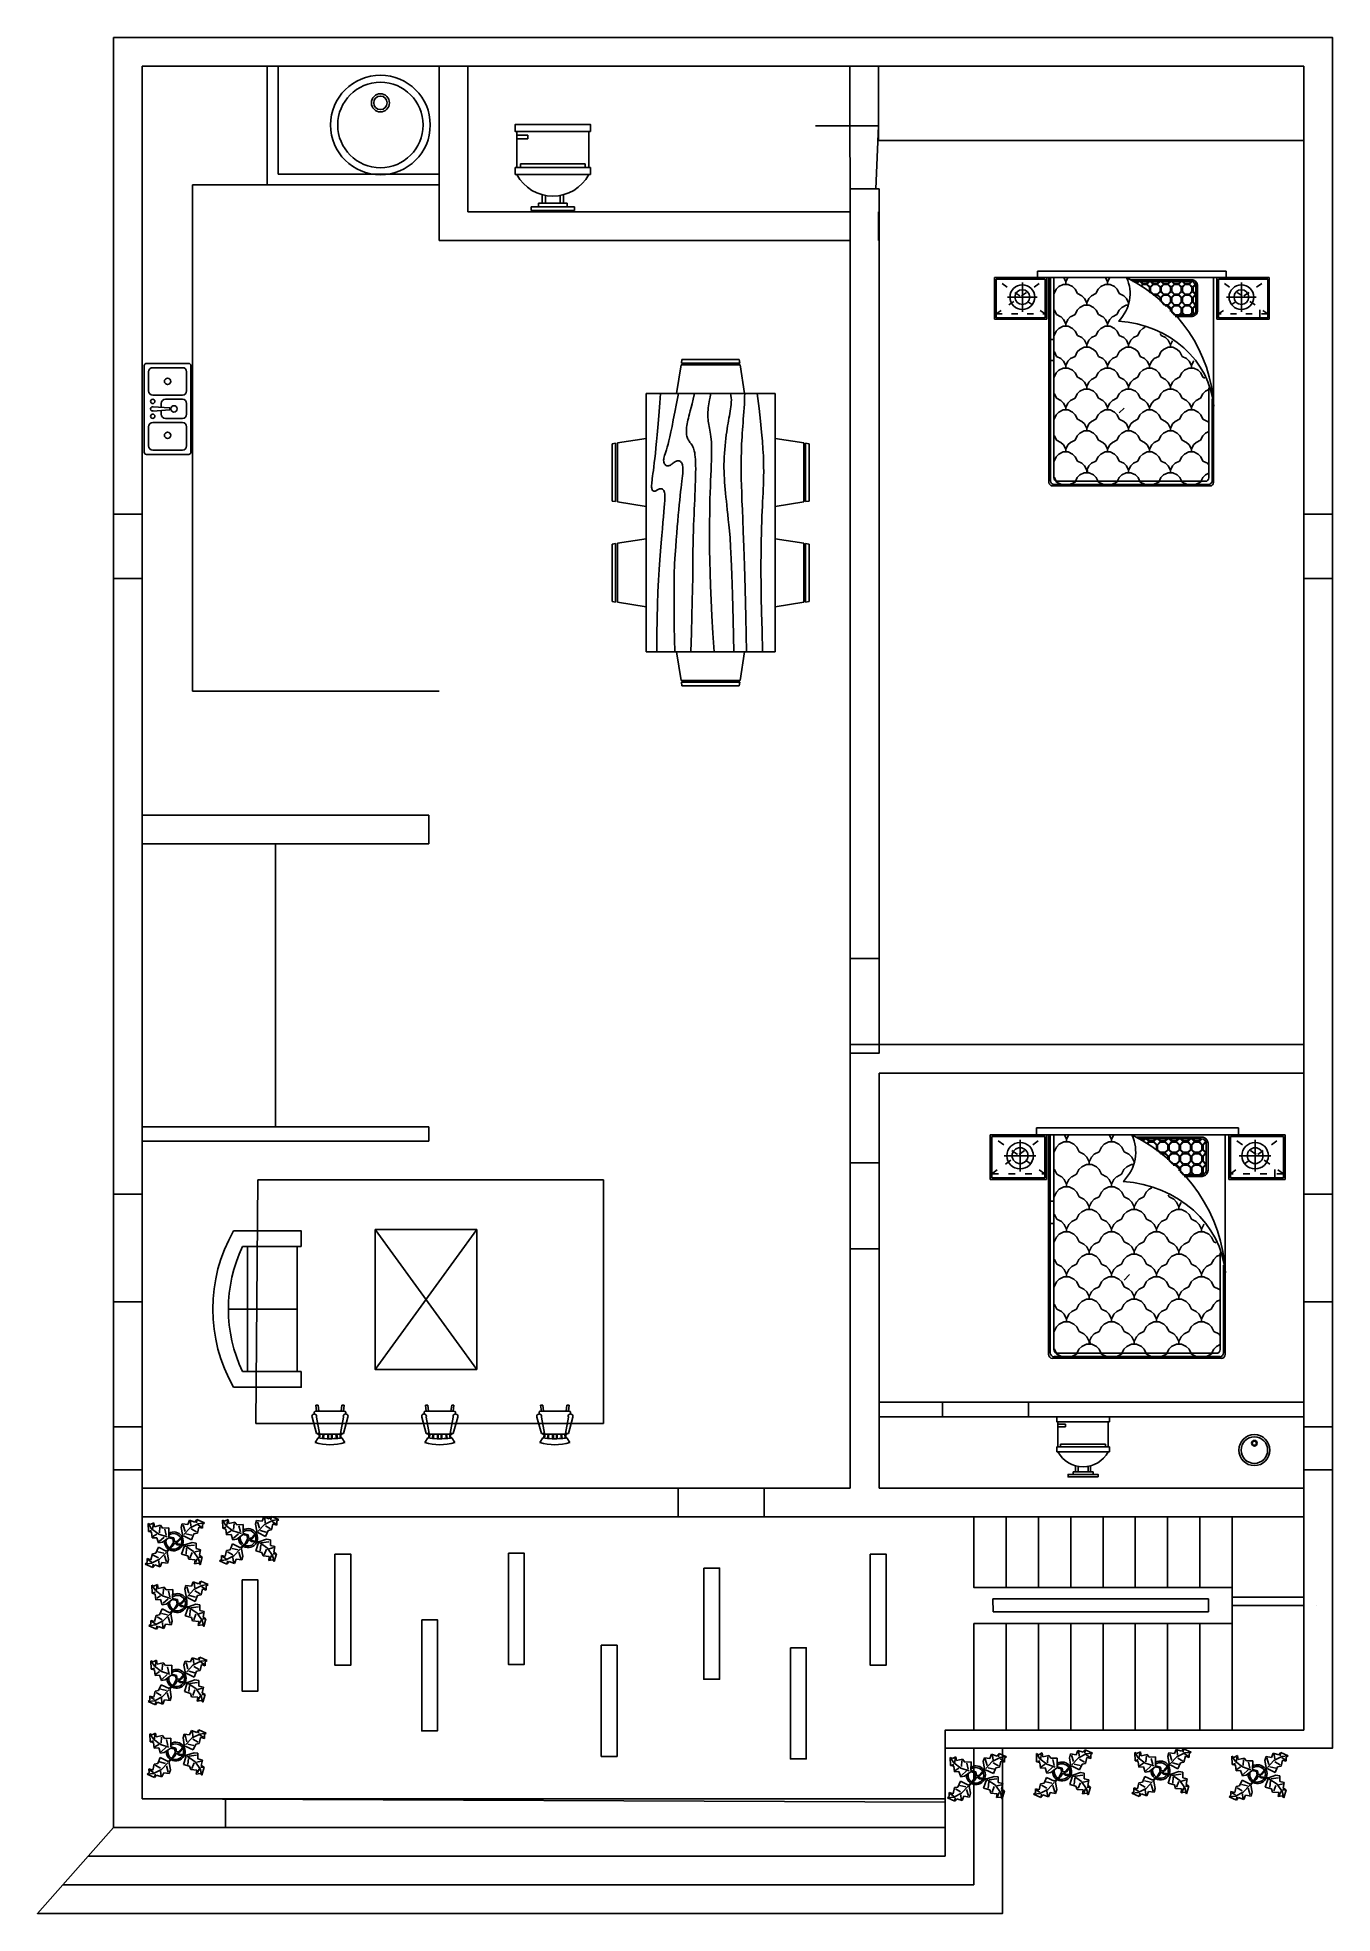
# Model space of a CAD drawing. Header units: inches. Extents: x -3340 to 11630, y -237 to 1425.
# Drawn here: x 11269 to 11630, y -237 to 286 of the extents above.
import ezdxf

# ---------------------------------------------------------------- set-up
doc = ezdxf.new("R2010")
doc.units = ezdxf.units.IN
doc.header["$MEASUREMENT"] = 0
doc.linetypes.add('0', pattern=[0])
doc.linetypes.add('ACAD_ISO03W100', pattern=[30, 12, -18])

# ---------------------------------------------------------------- blocks, each defined once
blk = doc.blocks.new('A$C029D5C69')
for p, q in [((0.416, 2.069), (0.416, 2.007)), ((2.231, 2.069), (0.416, 2.069)), ((2.231, 2.007), (2.231, 2.069)), ((0, 1.606), (0, 2.007)), ((0, 2.007), (0.505, 2.007)), ((0.015, 1.621), (0.015, 1.992)), ((0.015, 1.992), (0.49, 1.992)), ((0.269, 1.961), (0.269, 1.676)), ((0.416, 2.007), (2.231, 2.007)), ((0.49, 1.992), (0.49, 1.621)), ((0.505, 2.007), (0.505, 1.606)), ((0.525, 0.035), (0.525, 2.007)), ((0.54, 0.05), (0.54, 2.007)), ((0.571, 0.08), (0.571, 2.007)), ((0.574, 1.853), (0.571, 1.851)), ((0.574, 1.853), (0.571, 1.851)), ((0.596, 1.896), (0.574, 1.853)), ((0.621, 1.921), (0.595, 1.896)), ((0.663, 1.942), (0.621, 1.921)), ((0.663, 1.942), (0.621, 1.921)), ((0.687, 1.942), (0.663, 1.942)), ((0.687, 1.966), (0.667, 2.007)), ((0.707, 2.007), (0.687, 1.966)), ((0.687, 1.942), (0.687, 1.966)), ((0.687, 1.942), (0.687, 1.966)), ((0.687, 1.942), (0.71, 1.942)), ((0.753, 1.921), (0.71, 1.942)), ((0.753, 1.921), (0.71, 1.942)), ((0.778, 1.896), (0.753, 1.921)), ((0.799, 1.853), (0.778, 1.896)), ((0.842, 1.832), (0.799, 1.853)), ((0.842, 1.832), (0.799, 1.853)), ((0.978, 1.853), (0.935, 1.832)), ((0.978, 1.853), (0.935, 1.832)), ((0.999, 1.896), (0.978, 1.853)), ((1.024, 1.921), (0.999, 1.896)), ((1.067, 1.942), (1.024, 1.921)), ((1.067, 1.942), (1.024, 1.921)), ((1.09, 1.942), (1.067, 1.942)), ((1.09, 1.966), (1.07, 2.007)), ((1.111, 2.007), (1.09, 1.966)), ((1.09, 1.942), (1.09, 1.966)), ((1.09, 1.942), (1.09, 1.966)), ((1.09, 1.942), (1.114, 1.942)), ((1.156, 1.921), (1.114, 1.942)), ((1.156, 1.921), (1.114, 1.942)), ((1.182, 1.896), (1.156, 1.921)), ((1.203, 1.853), (1.182, 1.896)), ((1.245, 1.832), (1.203, 1.853)), ((1.245, 1.832), (1.203, 1.853)), ((1.895, 1.986), (1.308, 1.986)), ((1.895, 1.971), (1.334, 1.971)), ((1.385, 1.971), (1.366, 1.952)), ((1.394, 1.971), (1.371, 1.948)), ((1.425, 1.945), (1.399, 1.971)), ((1.425, 1.945), (1.406, 1.926)), ((1.429, 1.951), (1.408, 1.971)), ((1.429, 1.939), (1.412, 1.922)), ((1.448, 1.951), (1.429, 1.951)), ((1.429, 1.939), (1.448, 1.939)), ((1.448, 1.951), (1.466, 1.951)), ((1.466, 1.939), (1.448, 1.939)), ((1.487, 1.971), (1.466, 1.951)), ((1.493, 1.913), (1.466, 1.939)), ((1.497, 1.971), (1.47, 1.945)), ((1.499, 1.917), (1.47, 1.945)), ((1.493, 1.875), (1.487, 1.869)), ((1.499, 1.871), (1.492, 1.865)), ((1.493, 1.875), (1.493, 1.913)), ((1.527, 1.945), (1.499, 1.917)), ((1.527, 1.843), (1.499, 1.871)), ((1.527, 1.945), (1.501, 1.971)), ((1.531, 1.939), (1.504, 1.913)), ((1.504, 1.875), (1.504, 1.913)), ((1.531, 1.849), (1.504, 1.875)), ((1.531, 1.951), (1.51, 1.971)), ((1.55, 1.951), (1.531, 1.951)), ((1.531, 1.939), (1.55, 1.939)), ((1.55, 1.951), (1.568, 1.951)), ((1.568, 1.939), (1.55, 1.939)), ((1.589, 1.971), (1.568, 1.951)), ((1.595, 1.913), (1.568, 1.939)), ((1.595, 1.875), (1.568, 1.849)), ((1.599, 1.971), (1.572, 1.945)), ((1.601, 1.917), (1.572, 1.945)), ((1.601, 1.871), (1.572, 1.843)), ((1.595, 1.875), (1.595, 1.913)), ((1.629, 1.945), (1.601, 1.917)), ((1.629, 1.843), (1.601, 1.871)), ((1.629, 1.945), (1.603, 1.971)), ((1.633, 1.939), (1.606, 1.913)), ((1.606, 1.875), (1.606, 1.913)), ((1.633, 1.849), (1.606, 1.875)), ((1.633, 1.951), (1.612, 1.971)), ((1.652, 1.951), (1.633, 1.951)), ((1.633, 1.939), (1.652, 1.939)), ((1.652, 1.951), (1.671, 1.951)), ((1.671, 1.939), (1.652, 1.939)), ((1.691, 1.971), (1.671, 1.951)), ((1.697, 1.913), (1.671, 1.939)), ((1.697, 1.875), (1.671, 1.849)), ((1.701, 1.971), (1.674, 1.945)), ((1.703, 1.917), (1.674, 1.945)), ((1.703, 1.871), (1.674, 1.843)), ((1.697, 1.875), (1.697, 1.913)), ((1.731, 1.945), (1.703, 1.917)), ((1.731, 1.843), (1.703, 1.871)), ((1.731, 1.945), (1.705, 1.971)), ((1.735, 1.939), (1.708, 1.913)), ((1.708, 1.875), (1.708, 1.913)), ((1.735, 1.849), (1.708, 1.875)), ((1.735, 1.951), (1.714, 1.971)), ((1.754, 1.951), (1.735, 1.951)), ((1.735, 1.939), (1.754, 1.939)), ((1.754, 1.951), (1.773, 1.951)), ((1.773, 1.939), (1.754, 1.939)), ((1.793, 1.971), (1.773, 1.951)), ((1.799, 1.913), (1.773, 1.939)), ((1.799, 1.875), (1.773, 1.849)), ((1.803, 1.971), (1.777, 1.945)), ((1.805, 1.917), (1.777, 1.945)), ((1.805, 1.871), (1.777, 1.843)), ((1.799, 1.875), (1.799, 1.913)), ((1.833, 1.945), (1.805, 1.917)), ((1.833, 1.843), (1.805, 1.871)), ((1.833, 1.945), (1.807, 1.971)), ((1.837, 1.939), (1.811, 1.913)), ((1.811, 1.875), (1.811, 1.913)), ((1.837, 1.849), (1.811, 1.875)), ((1.837, 1.951), (1.817, 1.971)), ((1.856, 1.951), (1.837, 1.951)), ((1.837, 1.939), (1.856, 1.939)), ((1.856, 1.951), (1.875, 1.951)), ((1.875, 1.939), (1.856, 1.939)), ((1.895, 1.971), (1.875, 1.951)), ((1.901, 1.913), (1.875, 1.939)), ((1.901, 1.875), (1.875, 1.849)), ((1.904, 1.971), (1.879, 1.945)), ((1.907, 1.917), (1.879, 1.945)), ((1.907, 1.871), (1.879, 1.843)), ((1.901, 1.875), (1.901, 1.913)), ((1.935, 1.945), (1.907, 1.917)), ((1.935, 1.843), (1.907, 1.871)), ((1.935, 1.945), (1.911, 1.969)), ((1.939, 1.939), (1.913, 1.913)), ((1.913, 1.875), (1.913, 1.913)), ((1.939, 1.849), (1.913, 1.875)), ((1.939, 1.939), (1.94, 1.939)), ((1.941, 1.688), (1.941, 1.931)), ((1.957, 1.688), (1.957, 1.931)), ((2.111, 2.009), (2.111, 0.035)), ((2.648, 2.007), (2.143, 2.007)), ((2.143, 2.007), (2.143, 1.606)), ((2.633, 1.992), (2.158, 1.992)), ((2.158, 1.992), (2.158, 1.621)), ((2.379, 1.961), (2.379, 1.676)), ((2.633, 1.621), (2.633, 1.992)), ((2.648, 1.606), (2.648, 2.007)), ((0.127, 1.819), (0.411, 1.819)), ((0.577, 1.694), (0.571, 1.7)), ((0.598, 1.652), (0.577, 1.694)), ((0.797, 1.694), (0.776, 1.652)), ((0.823, 1.72), (0.797, 1.694)), ((0.865, 1.741), (0.823, 1.72)), ((0.865, 1.741), (0.823, 1.72)), ((0.867, 1.807), (0.842, 1.832)), ((0.912, 1.741), (0.865, 1.741)), ((0.889, 1.764), (0.867, 1.807)), ((0.91, 1.807), (0.889, 1.764)), ((0.889, 1.741), (0.889, 1.764)), ((0.935, 1.832), (0.91, 1.807)), ((0.954, 1.72), (0.912, 1.741)), ((0.954, 1.72), (0.912, 1.741)), ((0.98, 1.694), (0.954, 1.72)), ((1.001, 1.652), (0.98, 1.694)), ((1.201, 1.694), (1.179, 1.652)), ((1.226, 1.72), (1.201, 1.694)), ((1.268, 1.741), (1.226, 1.72)), ((1.268, 1.741), (1.226, 1.72)), ((1.271, 1.807), (1.245, 1.832)), ((1.289, 1.741), (1.268, 1.741)), ((1.292, 1.764), (1.271, 1.807)), ((1.298, 1.777), (1.292, 1.764)), ((1.292, 1.752), (1.292, 1.764)), ((1.527, 1.843), (1.524, 1.84)), ((1.531, 1.837), (1.529, 1.836)), ((1.55, 1.849), (1.531, 1.849)), ((1.531, 1.837), (1.55, 1.837)), ((1.55, 1.849), (1.568, 1.849)), ((1.568, 1.837), (1.55, 1.837)), ((1.595, 1.811), (1.568, 1.837)), ((1.601, 1.815), (1.572, 1.843)), ((1.595, 1.781), (1.595, 1.811)), ((1.629, 1.843), (1.601, 1.815)), ((1.633, 1.837), (1.606, 1.811)), ((1.606, 1.773), (1.606, 1.811)), ((1.633, 1.746), (1.606, 1.773)), ((1.652, 1.849), (1.633, 1.849)), ((1.633, 1.837), (1.652, 1.837)), ((1.652, 1.746), (1.633, 1.746)), ((1.644, 1.735), (1.652, 1.735)), ((1.652, 1.849), (1.671, 1.849)), ((1.671, 1.837), (1.652, 1.837)), ((1.652, 1.746), (1.671, 1.746)), ((1.671, 1.735), (1.652, 1.735)), ((1.697, 1.811), (1.671, 1.837)), ((1.697, 1.773), (1.671, 1.746)), ((1.697, 1.709), (1.671, 1.735)), ((1.703, 1.815), (1.674, 1.843)), ((1.703, 1.769), (1.674, 1.741)), ((1.703, 1.712), (1.674, 1.741)), ((1.697, 1.773), (1.697, 1.811)), ((1.697, 1.682), (1.697, 1.709)), ((1.731, 1.843), (1.703, 1.815)), ((1.731, 1.741), (1.703, 1.769)), ((1.731, 1.741), (1.703, 1.712)), ((1.735, 1.837), (1.708, 1.811)), ((1.708, 1.773), (1.708, 1.811)), ((1.735, 1.746), (1.708, 1.773)), ((1.735, 1.735), (1.708, 1.709)), ((1.708, 1.671), (1.708, 1.709)), ((1.754, 1.849), (1.735, 1.849)), ((1.735, 1.837), (1.754, 1.837)), ((1.754, 1.746), (1.735, 1.746)), ((1.735, 1.735), (1.754, 1.735)), ((1.754, 1.849), (1.773, 1.849)), ((1.773, 1.837), (1.754, 1.837)), ((1.754, 1.746), (1.773, 1.746)), ((1.773, 1.735), (1.754, 1.735)), ((1.799, 1.811), (1.773, 1.837)), ((1.799, 1.773), (1.773, 1.746)), ((1.799, 1.709), (1.773, 1.735)), ((1.805, 1.815), (1.777, 1.843)), ((1.805, 1.769), (1.777, 1.741)), ((1.805, 1.712), (1.777, 1.741)), ((1.799, 1.773), (1.799, 1.811)), ((1.799, 1.671), (1.799, 1.709)), ((1.833, 1.843), (1.805, 1.815)), ((1.833, 1.741), (1.805, 1.769)), ((1.833, 1.741), (1.805, 1.712)), ((1.837, 1.837), (1.811, 1.811)), ((1.811, 1.773), (1.811, 1.811)), ((1.837, 1.746), (1.811, 1.773)), ((1.837, 1.735), (1.811, 1.709)), ((1.811, 1.671), (1.811, 1.709)), ((1.856, 1.849), (1.837, 1.849)), ((1.837, 1.837), (1.856, 1.837)), ((1.856, 1.746), (1.837, 1.746)), ((1.837, 1.735), (1.856, 1.735)), ((1.856, 1.849), (1.875, 1.849)), ((1.875, 1.837), (1.856, 1.837)), ((1.856, 1.746), (1.875, 1.746)), ((1.875, 1.735), (1.856, 1.735)), ((1.901, 1.811), (1.875, 1.837)), ((1.901, 1.773), (1.875, 1.746)), ((1.901, 1.709), (1.875, 1.735)), ((1.907, 1.815), (1.879, 1.843)), ((1.907, 1.769), (1.879, 1.741)), ((1.907, 1.712), (1.879, 1.741)), ((1.901, 1.773), (1.901, 1.811)), ((1.901, 1.671), (1.901, 1.709)), ((1.935, 1.843), (1.907, 1.815)), ((1.935, 1.741), (1.907, 1.769)), ((1.935, 1.741), (1.907, 1.712)), ((1.939, 1.837), (1.913, 1.811)), ((1.913, 1.773), (1.913, 1.811)), ((1.939, 1.746), (1.913, 1.773)), ((1.939, 1.735), (1.913, 1.709)), ((1.913, 1.671), (1.913, 1.709)), ((1.941, 1.849), (1.939, 1.849)), ((1.939, 1.837), (1.941, 1.837)), ((1.941, 1.746), (1.939, 1.746)), ((1.939, 1.735), (1.941, 1.735)), ((2.237, 1.819), (2.521, 1.819)), ((2.555, 1.627), (2.555, 1.696)), ((0.505, 1.606), (0, 1.606)), ((0.49, 1.621), (0.015, 1.621)), ((0.621, 1.518), (0.595, 1.492)), ((0.64, 1.63), (0.598, 1.652)), ((0.64, 1.63), (0.598, 1.652)), ((0.663, 1.539), (0.621, 1.518)), ((0.663, 1.539), (0.621, 1.518)), ((0.666, 1.605), (0.64, 1.631)), ((0.687, 1.539), (0.663, 1.539)), ((0.687, 1.563), (0.666, 1.605)), ((0.708, 1.605), (0.687, 1.563)), ((0.687, 1.539), (0.687, 1.563)), ((0.687, 1.539), (0.687, 1.563)), ((0.687, 1.539), (0.71, 1.539)), ((0.734, 1.631), (0.708, 1.605)), ((0.753, 1.518), (0.71, 1.539)), ((0.753, 1.518), (0.71, 1.539)), ((0.776, 1.652), (0.734, 1.63)), ((0.776, 1.652), (0.734, 1.63)), ((0.778, 1.492), (0.753, 1.518)), ((1.024, 1.518), (0.999, 1.492)), ((1.044, 1.63), (1.001, 1.652)), ((1.044, 1.63), (1.001, 1.652)), ((1.067, 1.539), (1.024, 1.518)), ((1.067, 1.539), (1.024, 1.518)), ((1.069, 1.605), (1.044, 1.631)), ((1.09, 1.539), (1.067, 1.539)), ((1.09, 1.563), (1.069, 1.605)), ((1.111, 1.605), (1.09, 1.563)), ((1.09, 1.539), (1.09, 1.563)), ((1.09, 1.539), (1.09, 1.563)), ((1.09, 1.539), (1.114, 1.539)), ((1.137, 1.631), (1.111, 1.605)), ((1.156, 1.518), (1.114, 1.539)), ((1.156, 1.518), (1.114, 1.539)), ((1.179, 1.652), (1.137, 1.63)), ((1.179, 1.652), (1.137, 1.63)), ((1.182, 1.492), (1.156, 1.518)), ((1.428, 1.518), (1.402, 1.492)), ((1.453, 1.531), (1.428, 1.518)), ((1.453, 1.531), (1.428, 1.518)), ((1.732, 1.648), (1.708, 1.671)), ((1.896, 1.648), (1.729, 1.648)), ((1.896, 1.633), (1.742, 1.633)), ((1.799, 1.671), (1.776, 1.648)), ((1.805, 1.667), (1.785, 1.648)), ((1.824, 1.648), (1.805, 1.667)), ((1.834, 1.648), (1.811, 1.671)), ((1.901, 1.671), (1.878, 1.648)), ((1.907, 1.667), (1.888, 1.648)), ((1.92, 1.654), (1.907, 1.667)), ((1.926, 1.658), (1.913, 1.671)), ((2.143, 1.606), (2.648, 1.606)), ((2.158, 1.621), (2.633, 1.621)), ((0.54, 1.412), (0.571, 1.412)), ((0.574, 1.45), (0.571, 1.448)), ((0.574, 1.45), (0.571, 1.448)), ((0.596, 1.492), (0.574, 1.45)), ((0.799, 1.45), (0.778, 1.492)), ((0.842, 1.429), (0.799, 1.45)), ((0.842, 1.429), (0.799, 1.45)), ((0.867, 1.403), (0.842, 1.429)), ((0.889, 1.361), (0.867, 1.403)), ((0.91, 1.403), (0.889, 1.361)), ((0.889, 1.337), (0.889, 1.361)), ((0.935, 1.429), (0.91, 1.403)), ((0.978, 1.45), (0.935, 1.429)), ((0.978, 1.45), (0.935, 1.429)), ((0.999, 1.492), (0.978, 1.45)), ((1.203, 1.45), (1.182, 1.492)), ((1.245, 1.429), (1.203, 1.45)), ((1.245, 1.429), (1.203, 1.45)), ((1.271, 1.403), (1.245, 1.429)), ((1.292, 1.361), (1.271, 1.403)), ((1.313, 1.403), (1.292, 1.361)), ((1.292, 1.337), (1.292, 1.361)), ((1.339, 1.429), (1.313, 1.403)), ((1.381, 1.45), (1.339, 1.429)), ((1.381, 1.45), (1.339, 1.429)), ((1.402, 1.492), (1.381, 1.45)), ((1.606, 1.45), (1.597, 1.469)), ((1.649, 1.429), (1.606, 1.45)), ((1.649, 1.429), (1.606, 1.45)), ((1.674, 1.403), (1.649, 1.429)), ((1.695, 1.361), (1.674, 1.403)), ((1.714, 1.398), (1.695, 1.361)), ((1.695, 1.337), (1.695, 1.361)), ((0.54, 1.21), (0.571, 1.21)), ((0.577, 1.291), (0.571, 1.297)), ((0.598, 1.248), (0.577, 1.291)), ((0.64, 1.227), (0.598, 1.248)), ((0.64, 1.227), (0.598, 1.248)), ((0.666, 1.202), (0.64, 1.227)), ((0.687, 1.159), (0.666, 1.202)), ((0.708, 1.202), (0.687, 1.159)), ((0.734, 1.227), (0.708, 1.202)), ((0.776, 1.248), (0.734, 1.227)), ((0.776, 1.248), (0.734, 1.227)), ((0.797, 1.291), (0.776, 1.248)), ((0.823, 1.316), (0.797, 1.291)), ((0.865, 1.337), (0.823, 1.316)), ((0.865, 1.337), (0.823, 1.316)), ((0.912, 1.337), (0.865, 1.337)), ((0.954, 1.316), (0.912, 1.337)), ((0.954, 1.316), (0.912, 1.337)), ((0.98, 1.291), (0.954, 1.316)), ((1.001, 1.248), (0.98, 1.291)), ((1.044, 1.227), (1.001, 1.248)), ((1.044, 1.227), (1.001, 1.248)), ((1.069, 1.202), (1.044, 1.227)), ((1.09, 1.159), (1.069, 1.202)), ((1.111, 1.202), (1.09, 1.159)), ((1.137, 1.227), (1.111, 1.202)), ((1.179, 1.248), (1.137, 1.227)), ((1.179, 1.248), (1.137, 1.227)), ((1.201, 1.291), (1.179, 1.248)), ((1.226, 1.316), (1.201, 1.291)), ((1.268, 1.337), (1.226, 1.316)), ((1.268, 1.337), (1.226, 1.316)), ((1.315, 1.337), (1.268, 1.337)), ((1.358, 1.316), (1.315, 1.337)), ((1.358, 1.316), (1.315, 1.337)), ((1.383, 1.291), (1.358, 1.316)), ((1.404, 1.248), (1.383, 1.291)), ((1.447, 1.227), (1.404, 1.248)), ((1.447, 1.227), (1.404, 1.248)), ((1.472, 1.202), (1.447, 1.227)), ((1.494, 1.159), (1.472, 1.202)), ((1.515, 1.202), (1.494, 1.159)), ((1.54, 1.227), (1.515, 1.202)), ((1.583, 1.248), (1.54, 1.227)), ((1.583, 1.248), (1.54, 1.227)), ((1.604, 1.291), (1.583, 1.248)), ((1.629, 1.316), (1.604, 1.291)), ((1.672, 1.337), (1.629, 1.316)), ((1.672, 1.337), (1.629, 1.316)), ((1.719, 1.337), (1.672, 1.337)), ((1.761, 1.316), (1.719, 1.337)), ((1.761, 1.316), (1.719, 1.337)), ((1.787, 1.291), (1.761, 1.316)), ((1.808, 1.248), (1.787, 1.291)), ((1.85, 1.227), (1.808, 1.248)), ((1.85, 1.227), (1.808, 1.248)), ((1.876, 1.202), (1.85, 1.227)), ((1.897, 1.159), (1.876, 1.202)), ((1.918, 1.202), (1.897, 1.159)), ((1.922, 1.205), (1.918, 1.202)), ((0.574, 1.047), (0.571, 1.045)), ((0.574, 1.047), (0.571, 1.045)), ((0.596, 1.089), (0.574, 1.047)), ((0.621, 1.115), (0.595, 1.089)), ((0.663, 1.136), (0.621, 1.115)), ((0.663, 1.136), (0.621, 1.115)), ((0.687, 1.136), (0.663, 1.136)), ((0.687, 1.136), (0.687, 1.159)), ((0.687, 1.136), (0.687, 1.159)), ((0.687, 1.136), (0.71, 1.136)), ((0.753, 1.115), (0.71, 1.136)), ((0.753, 1.115), (0.71, 1.136)), ((0.778, 1.089), (0.753, 1.115)), ((0.799, 1.047), (0.778, 1.089)), ((0.842, 1.025), (0.799, 1.047)), ((0.842, 1.025), (0.799, 1.047)), ((0.867, 1), (0.842, 1.025)), ((0.935, 1.025), (0.91, 1)), ((0.978, 1.047), (0.935, 1.025)), ((0.978, 1.047), (0.935, 1.025)), ((0.999, 1.089), (0.978, 1.047)), ((1.024, 1.115), (0.999, 1.089)), ((1.067, 1.136), (1.024, 1.115)), ((1.067, 1.136), (1.024, 1.115)), ((1.09, 1.136), (1.067, 1.136)), ((1.09, 1.136), (1.09, 1.159)), ((1.09, 1.136), (1.09, 1.159)), ((1.09, 1.136), (1.114, 1.136)), ((1.156, 1.115), (1.114, 1.136)), ((1.156, 1.115), (1.114, 1.136)), ((1.182, 1.089), (1.156, 1.115)), ((1.203, 1.047), (1.182, 1.089)), ((1.245, 1.025), (1.203, 1.047)), ((1.245, 1.025), (1.203, 1.047)), ((1.271, 1), (1.245, 1.025)), ((1.339, 1.025), (1.313, 1)), ((1.381, 1.047), (1.339, 1.025)), ((1.381, 1.047), (1.339, 1.025)), ((1.402, 1.089), (1.381, 1.047)), ((1.428, 1.115), (1.402, 1.089)), ((1.47, 1.136), (1.428, 1.115)), ((1.47, 1.136), (1.428, 1.115)), ((1.494, 1.136), (1.47, 1.136)), ((1.494, 1.136), (1.494, 1.159)), ((1.494, 1.136), (1.494, 1.159)), ((1.494, 1.136), (1.517, 1.136)), ((1.559, 1.115), (1.517, 1.136)), ((1.559, 1.115), (1.517, 1.136)), ((1.585, 1.089), (1.559, 1.115)), ((1.606, 1.047), (1.585, 1.089)), ((1.649, 1.025), (1.606, 1.047)), ((1.649, 1.025), (1.606, 1.047)), ((1.674, 1), (1.649, 1.025)), ((1.742, 1.025), (1.716, 1)), ((1.784, 1.047), (1.742, 1.025)), ((1.784, 1.047), (1.742, 1.025)), ((1.806, 1.089), (1.784, 1.047)), ((1.831, 1.115), (1.806, 1.089)), ((1.873, 1.136), (1.831, 1.115)), ((1.873, 1.136), (1.831, 1.115)), ((1.897, 1.136), (1.873, 1.136)), ((1.897, 1.136), (1.897, 1.159)), ((1.897, 1.136), (1.897, 1.159)), ((1.897, 1.136), (1.92, 1.136)), ((1.963, 1.115), (1.92, 1.136)), ((1.963, 1.115), (1.92, 1.136)), ((1.988, 1.089), (1.963, 1.115)), ((2.009, 1.047), (1.988, 1.089)), ((2.028, 1.038), (2.009, 1.047)), ((2.028, 1.038), (2.009, 1.047)), ((0.577, 0.887), (0.571, 0.893)), ((0.598, 0.845), (0.577, 0.887)), ((0.64, 0.824), (0.598, 0.845)), ((0.64, 0.824), (0.598, 0.845)), ((0.776, 0.845), (0.734, 0.824)), ((0.776, 0.845), (0.734, 0.824)), ((0.797, 0.887), (0.776, 0.845)), ((0.823, 0.913), (0.797, 0.887)), ((0.865, 0.934), (0.823, 0.913)), ((0.865, 0.934), (0.823, 0.913)), ((0.912, 0.934), (0.865, 0.934)), ((0.889, 0.958), (0.867, 1)), ((0.91, 1), (0.889, 0.958)), ((0.889, 0.934), (0.889, 0.958)), ((0.954, 0.913), (0.912, 0.934)), ((0.954, 0.913), (0.912, 0.934)), ((0.98, 0.887), (0.954, 0.913)), ((1.001, 0.845), (0.98, 0.887)), ((1.044, 0.824), (1.001, 0.845)), ((1.044, 0.824), (1.001, 0.845)), ((1.179, 0.845), (1.137, 0.824)), ((1.179, 0.845), (1.137, 0.824)), ((1.201, 0.887), (1.179, 0.845)), ((1.226, 0.913), (1.201, 0.887)), ((1.268, 0.934), (1.226, 0.913)), ((1.268, 0.934), (1.226, 0.913)), ((1.315, 0.934), (1.268, 0.934)), ((1.292, 0.958), (1.271, 1)), ((1.313, 1), (1.292, 0.958)), ((1.292, 0.934), (1.292, 0.958)), ((1.358, 0.913), (1.315, 0.934)), ((1.358, 0.913), (1.315, 0.934)), ((1.383, 0.887), (1.358, 0.913)), ((1.404, 0.845), (1.383, 0.887)), ((1.447, 0.824), (1.404, 0.845)), ((1.447, 0.824), (1.404, 0.845)), ((1.583, 0.845), (1.54, 0.824)), ((1.583, 0.845), (1.54, 0.824)), ((1.604, 0.887), (1.583, 0.845)), ((1.629, 0.913), (1.604, 0.887)), ((1.672, 0.934), (1.629, 0.913)), ((1.672, 0.934), (1.629, 0.913)), ((1.719, 0.934), (1.672, 0.934)), ((1.695, 0.958), (1.674, 1)), ((1.716, 1), (1.695, 0.958)), ((1.695, 0.934), (1.695, 0.958)), ((1.761, 0.913), (1.719, 0.934)), ((1.761, 0.913), (1.719, 0.934)), ((1.787, 0.887), (1.761, 0.913)), ((1.808, 0.845), (1.787, 0.887)), ((1.85, 0.824), (1.808, 0.845)), ((1.85, 0.824), (1.808, 0.845)), ((1.986, 0.845), (1.944, 0.824)), ((1.986, 0.845), (1.944, 0.824)), ((2.007, 0.887), (1.986, 0.845)), ((2.033, 0.913), (2.007, 0.887)), ((2.066, 0.93), (2.033, 0.913)), ((2.066, 0.93), (2.033, 0.913)), ((2.066, 0.946), (2.066, 0.08)), ((0.596, 0.686), (0.574, 0.643)), ((0.621, 0.711), (0.595, 0.686)), ((0.663, 0.732), (0.621, 0.711)), ((0.663, 0.732), (0.621, 0.711)), ((0.666, 0.798), (0.64, 0.824)), ((0.687, 0.732), (0.663, 0.732)), ((0.687, 0.756), (0.666, 0.798)), ((0.708, 0.798), (0.687, 0.756)), ((0.687, 0.732), (0.687, 0.756)), ((0.687, 0.732), (0.687, 0.756)), ((0.687, 0.732), (0.71, 0.732)), ((0.734, 0.824), (0.708, 0.798)), ((0.753, 0.711), (0.71, 0.732)), ((0.753, 0.711), (0.71, 0.732)), ((0.778, 0.686), (0.753, 0.711)), ((0.799, 0.643), (0.778, 0.686)), ((0.999, 0.686), (0.978, 0.643)), ((1.024, 0.711), (0.999, 0.686)), ((1.067, 0.732), (1.024, 0.711)), ((1.067, 0.732), (1.024, 0.711)), ((1.069, 0.798), (1.044, 0.824)), ((1.09, 0.732), (1.067, 0.732)), ((1.09, 0.756), (1.069, 0.798)), ((1.111, 0.798), (1.09, 0.756)), ((1.09, 0.732), (1.09, 0.756)), ((1.09, 0.732), (1.09, 0.756)), ((1.09, 0.732), (1.114, 0.732)), ((1.137, 0.824), (1.111, 0.798)), ((1.156, 0.711), (1.114, 0.732)), ((1.156, 0.711), (1.114, 0.732)), ((1.182, 0.686), (1.156, 0.711)), ((1.203, 0.643), (1.182, 0.686)), ((1.202, 0.703), (1.25, 0.751)), ((1.402, 0.686), (1.381, 0.643)), ((1.428, 0.711), (1.402, 0.686)), ((1.47, 0.732), (1.428, 0.711)), ((1.47, 0.732), (1.428, 0.711)), ((1.472, 0.798), (1.447, 0.824)), ((1.494, 0.732), (1.47, 0.732)), ((1.494, 0.756), (1.472, 0.798)), ((1.515, 0.798), (1.494, 0.756)), ((1.494, 0.732), (1.494, 0.756)), ((1.494, 0.732), (1.494, 0.756)), ((1.494, 0.732), (1.517, 0.732)), ((1.54, 0.824), (1.515, 0.798)), ((1.559, 0.711), (1.517, 0.732)), ((1.559, 0.711), (1.517, 0.732)), ((1.585, 0.686), (1.559, 0.711)), ((1.606, 0.643), (1.585, 0.686)), ((1.806, 0.686), (1.784, 0.643)), ((1.831, 0.711), (1.806, 0.686)), ((1.873, 0.732), (1.831, 0.711)), ((1.873, 0.732), (1.831, 0.711)), ((1.876, 0.798), (1.85, 0.824)), ((1.897, 0.732), (1.873, 0.732)), ((1.897, 0.756), (1.876, 0.798)), ((1.918, 0.798), (1.897, 0.756)), ((1.897, 0.732), (1.897, 0.756)), ((1.897, 0.732), (1.897, 0.756)), ((1.897, 0.732), (1.92, 0.732)), ((1.944, 0.824), (1.918, 0.798)), ((1.963, 0.711), (1.92, 0.732)), ((1.963, 0.711), (1.92, 0.732)), ((1.988, 0.686), (1.963, 0.711)), ((2.009, 0.643), (1.988, 0.686)), ((2.096, 0.837), (2.096, 0.05)), ((0.574, 0.643), (0.571, 0.641)), ((0.574, 0.643), (0.571, 0.641)), ((0.823, 0.51), (0.797, 0.484)), ((0.842, 0.622), (0.799, 0.643)), ((0.842, 0.622), (0.799, 0.643)), ((0.865, 0.531), (0.823, 0.51)), ((0.865, 0.531), (0.823, 0.51)), ((0.867, 0.597), (0.842, 0.622)), ((0.912, 0.531), (0.865, 0.531)), ((0.889, 0.554), (0.867, 0.597)), ((0.91, 0.597), (0.889, 0.554)), ((0.889, 0.531), (0.889, 0.554)), ((0.935, 0.622), (0.91, 0.597)), ((0.954, 0.51), (0.912, 0.531)), ((0.954, 0.51), (0.912, 0.531)), ((0.978, 0.643), (0.935, 0.622)), ((0.978, 0.643), (0.935, 0.622)), ((0.98, 0.484), (0.954, 0.51)), ((1.226, 0.51), (1.201, 0.484)), ((1.245, 0.622), (1.203, 0.643)), ((1.245, 0.622), (1.203, 0.643)), ((1.268, 0.531), (1.226, 0.51)), ((1.268, 0.531), (1.226, 0.51)), ((1.271, 0.597), (1.245, 0.622)), ((1.315, 0.531), (1.268, 0.531)), ((1.292, 0.554), (1.271, 0.597)), ((1.313, 0.597), (1.292, 0.554)), ((1.292, 0.531), (1.292, 0.554)), ((1.339, 0.622), (1.313, 0.597)), ((1.358, 0.51), (1.315, 0.531)), ((1.358, 0.51), (1.315, 0.531)), ((1.381, 0.643), (1.339, 0.622)), ((1.381, 0.643), (1.339, 0.622)), ((1.383, 0.484), (1.358, 0.51)), ((1.629, 0.51), (1.604, 0.484)), ((1.649, 0.622), (1.606, 0.643)), ((1.649, 0.622), (1.606, 0.643)), ((1.672, 0.531), (1.629, 0.51)), ((1.672, 0.531), (1.629, 0.51)), ((1.674, 0.597), (1.649, 0.622)), ((1.719, 0.531), (1.672, 0.531)), ((1.695, 0.554), (1.674, 0.597)), ((1.716, 0.597), (1.695, 0.554)), ((1.695, 0.531), (1.695, 0.554)), ((1.742, 0.622), (1.716, 0.597)), ((1.761, 0.51), (1.719, 0.531)), ((1.761, 0.51), (1.719, 0.531)), ((1.784, 0.643), (1.742, 0.622)), ((1.784, 0.643), (1.742, 0.622)), ((1.787, 0.484), (1.761, 0.51)), ((2.033, 0.51), (2.007, 0.484)), ((2.052, 0.622), (2.009, 0.643)), ((2.052, 0.622), (2.009, 0.643)), ((2.066, 0.526), (2.033, 0.51)), ((2.066, 0.526), (2.033, 0.51)), ((2.066, 0.608), (2.052, 0.622)), ((0.577, 0.484), (0.571, 0.49)), ((0.598, 0.442), (0.577, 0.484)), ((0.64, 0.42), (0.598, 0.442)), ((0.64, 0.42), (0.598, 0.442)), ((0.666, 0.395), (0.64, 0.42)), ((0.687, 0.353), (0.666, 0.395)), ((0.708, 0.395), (0.687, 0.353)), ((0.687, 0.329), (0.687, 0.353)), ((0.687, 0.329), (0.687, 0.353)), ((0.734, 0.42), (0.708, 0.395)), ((0.776, 0.442), (0.734, 0.42)), ((0.776, 0.442), (0.734, 0.42)), ((0.797, 0.484), (0.776, 0.442)), ((1.001, 0.442), (0.98, 0.484)), ((1.044, 0.42), (1.001, 0.442)), ((1.044, 0.42), (1.001, 0.442)), ((1.069, 0.395), (1.044, 0.42)), ((1.09, 0.353), (1.069, 0.395)), ((1.111, 0.395), (1.09, 0.353)), ((1.09, 0.329), (1.09, 0.353)), ((1.09, 0.329), (1.09, 0.353)), ((1.137, 0.42), (1.111, 0.395)), ((1.179, 0.442), (1.137, 0.42)), ((1.179, 0.442), (1.137, 0.42)), ((1.201, 0.484), (1.179, 0.442)), ((1.404, 0.442), (1.383, 0.484)), ((1.447, 0.42), (1.404, 0.442)), ((1.447, 0.42), (1.404, 0.442)), ((1.472, 0.395), (1.447, 0.42)), ((1.494, 0.353), (1.472, 0.395)), ((1.515, 0.395), (1.494, 0.353)), ((1.494, 0.329), (1.494, 0.353)), ((1.494, 0.329), (1.494, 0.353)), ((1.54, 0.42), (1.515, 0.395)), ((1.583, 0.442), (1.54, 0.42)), ((1.583, 0.442), (1.54, 0.42)), ((1.604, 0.484), (1.583, 0.442)), ((1.808, 0.442), (1.787, 0.484)), ((1.85, 0.42), (1.808, 0.442)), ((1.85, 0.42), (1.808, 0.442)), ((1.876, 0.395), (1.85, 0.42)), ((1.897, 0.353), (1.876, 0.395)), ((1.918, 0.395), (1.897, 0.353)), ((1.897, 0.329), (1.897, 0.353)), ((1.897, 0.329), (1.897, 0.353)), ((1.944, 0.42), (1.918, 0.395)), ((1.986, 0.442), (1.944, 0.42)), ((1.986, 0.442), (1.944, 0.42)), ((2.007, 0.484), (1.986, 0.442)), ((0.574, 0.24), (0.571, 0.238)), ((0.574, 0.24), (0.571, 0.238)), ((0.596, 0.282), (0.574, 0.24)), ((0.621, 0.308), (0.595, 0.282)), ((0.663, 0.329), (0.621, 0.308)), ((0.663, 0.329), (0.621, 0.308)), ((0.687, 0.329), (0.663, 0.329)), ((0.687, 0.329), (0.71, 0.329)), ((0.753, 0.308), (0.71, 0.329)), ((0.753, 0.308), (0.71, 0.329)), ((0.778, 0.282), (0.753, 0.308)), ((0.799, 0.24), (0.778, 0.282)), ((0.842, 0.219), (0.799, 0.24)), ((0.842, 0.219), (0.799, 0.24)), ((0.867, 0.193), (0.842, 0.219)), ((0.889, 0.151), (0.867, 0.193)), ((0.91, 0.193), (0.889, 0.151)), ((0.935, 0.219), (0.91, 0.193)), ((0.978, 0.24), (0.935, 0.219)), ((0.978, 0.24), (0.935, 0.219)), ((0.999, 0.282), (0.978, 0.24)), ((1.024, 0.308), (0.999, 0.282)), ((1.067, 0.329), (1.024, 0.308)), ((1.067, 0.329), (1.024, 0.308)), ((1.09, 0.329), (1.067, 0.329)), ((1.09, 0.329), (1.114, 0.329)), ((1.156, 0.308), (1.114, 0.329)), ((1.156, 0.308), (1.114, 0.329)), ((1.182, 0.282), (1.156, 0.308)), ((1.203, 0.24), (1.182, 0.282)), ((1.245, 0.219), (1.203, 0.24)), ((1.245, 0.219), (1.203, 0.24)), ((1.271, 0.193), (1.245, 0.219)), ((1.292, 0.151), (1.271, 0.193)), ((1.313, 0.193), (1.292, 0.151)), ((1.339, 0.219), (1.313, 0.193)), ((1.381, 0.24), (1.339, 0.219)), ((1.381, 0.24), (1.339, 0.219)), ((1.402, 0.282), (1.381, 0.24)), ((1.428, 0.308), (1.402, 0.282)), ((1.47, 0.329), (1.428, 0.308)), ((1.47, 0.329), (1.428, 0.308)), ((1.494, 0.329), (1.47, 0.329)), ((1.494, 0.329), (1.517, 0.329)), ((1.559, 0.308), (1.517, 0.329)), ((1.559, 0.308), (1.517, 0.329)), ((1.585, 0.282), (1.559, 0.308)), ((1.606, 0.24), (1.585, 0.282)), ((1.649, 0.219), (1.606, 0.24)), ((1.649, 0.219), (1.606, 0.24)), ((1.674, 0.193), (1.649, 0.219)), ((1.695, 0.151), (1.674, 0.193)), ((1.716, 0.193), (1.695, 0.151)), ((1.742, 0.219), (1.716, 0.193)), ((1.784, 0.24), (1.742, 0.219)), ((1.784, 0.24), (1.742, 0.219)), ((1.806, 0.282), (1.784, 0.24)), ((1.831, 0.308), (1.806, 0.282)), ((1.873, 0.329), (1.831, 0.308)), ((1.873, 0.329), (1.831, 0.308)), ((1.897, 0.329), (1.873, 0.329)), ((1.897, 0.329), (1.92, 0.329)), ((1.963, 0.308), (1.92, 0.329)), ((1.963, 0.308), (1.92, 0.329)), ((1.988, 0.282), (1.963, 0.308)), ((2.009, 0.24), (1.988, 0.282)), ((2.052, 0.219), (2.009, 0.24)), ((2.052, 0.219), (2.009, 0.24)), ((2.066, 0.205), (2.052, 0.219)), ((2.076, 0), (0.56, 0)), ((0.577, 0.081), (0.571, 0.087)), ((2.061, 0.015), (0.575, 0.015)), ((0.598, 0.038), (0.577, 0.081)), ((0.64, 0.017), (0.598, 0.038)), ((0.64, 0.017), (0.598, 0.038)), ((2.031, 0.045), (0.606, 0.045)), ((0.652, 0.005), (0.64, 0.017)), ((0.734, 0.017), (0.721, 0.005)), ((0.776, 0.038), (0.734, 0.017)), ((0.776, 0.038), (0.734, 0.017)), ((0.797, 0.081), (0.776, 0.038)), ((0.823, 0.106), (0.797, 0.081)), ((0.865, 0.127), (0.823, 0.106)), ((0.865, 0.127), (0.823, 0.106)), ((0.912, 0.127), (0.865, 0.127)), ((0.889, 0.127), (0.889, 0.151)), ((0.954, 0.106), (0.912, 0.127)), ((0.954, 0.106), (0.912, 0.127)), ((0.98, 0.081), (0.954, 0.106)), ((1.001, 0.038), (0.98, 0.081)), ((1.044, 0.017), (1.001, 0.038)), ((1.044, 0.017), (1.001, 0.038)), ((1.056, 0.005), (1.044, 0.017)), ((1.137, 0.017), (1.125, 0.005)), ((1.179, 0.038), (1.137, 0.017)), ((1.179, 0.038), (1.137, 0.017)), ((1.201, 0.081), (1.179, 0.038)), ((1.226, 0.106), (1.201, 0.081)), ((1.268, 0.127), (1.226, 0.106)), ((1.268, 0.127), (1.226, 0.106)), ((1.315, 0.127), (1.268, 0.127)), ((1.292, 0.127), (1.292, 0.151)), ((1.358, 0.106), (1.315, 0.127)), ((1.358, 0.106), (1.315, 0.127)), ((1.383, 0.081), (1.358, 0.106)), ((1.404, 0.038), (1.383, 0.081)), ((1.447, 0.017), (1.404, 0.038)), ((1.447, 0.017), (1.404, 0.038)), ((1.459, 0.005), (1.447, 0.017)), ((1.54, 0.017), (1.528, 0.005)), ((1.583, 0.038), (1.54, 0.017)), ((1.583, 0.038), (1.54, 0.017)), ((1.604, 0.081), (1.583, 0.038)), ((1.629, 0.106), (1.604, 0.081)), ((1.672, 0.127), (1.629, 0.106)), ((1.672, 0.127), (1.629, 0.106)), ((1.719, 0.127), (1.672, 0.127)), ((1.695, 0.127), (1.695, 0.151)), ((1.761, 0.106), (1.719, 0.127)), ((1.761, 0.106), (1.719, 0.127)), ((1.787, 0.081), (1.761, 0.106)), ((1.808, 0.038), (1.787, 0.081)), ((1.85, 0.017), (1.808, 0.038)), ((1.85, 0.017), (1.808, 0.038)), ((1.862, 0.005), (1.85, 0.017)), ((1.944, 0.017), (1.932, 0.005)), ((1.986, 0.038), (1.944, 0.017)), ((1.986, 0.038), (1.944, 0.017)), ((2.007, 0.081), (1.986, 0.038)), ((2.033, 0.106), (2.007, 0.081)), ((2.066, 0.123), (2.033, 0.106)), ((2.066, 0.123), (2.033, 0.106))]:
    blk.add_line(p, q)
at = {"linetype": 'ACAD_ISO03W100', "ltscale": 0.005}
for p, q in [((0.49, 1.657), (0.015, 1.992)), ((0.015, 1.657), (0.49, 1.992)), ((2.633, 1.657), (2.158, 1.992)), ((2.158, 1.657), (2.633, 1.992)), ((0.015, 1.657), (0.49, 1.657)), ((2.633, 1.657), (2.158, 1.657))]:
    blk.add_line(p, q, dxfattribs=at)
for centre, radius in [((0.269, 1.819), 0.119), ((0.269, 1.819), 0.0711), ((2.379, 1.819), 0.119), ((2.379, 1.819), 0.0711)]:
    blk.add_circle(centre, radius)
for centre, radius, start, end in [((0.56, 0.035), 0.0351, 180, 270), ((0.575, 0.05), 0.0351, 180, 270), ((0.606, 0.08), 0.0351, 180, 270), ((0.284, 0.016), 0.625, 10.2961, 13.2684), ((2.031, 0.08), 0.0351, 270, 0), ((2.061, 0.05), 0.0351, 270, 0), ((2.076, 0.035), 0.0351, 270, 0)]:
    blk.add_arc(centre, radius, start, end)
for centre, major_axis, ratio, start_param, end_param in [((0.851, 1.853), (-0.456, 0), 0.89, 2.430919, 3.53111), ((0.367, 0.67), (1.74, 0.167), 0.88072, -0.045073, 0.941433), ((1.896, 1.931), (-0.0453, 0), 0.89, 3.141593, 4.712389), ((1.896, 1.688), (-0.0453, 0), 0.89, 1.570796, 3.141593), ((1.087, 0.675), (1.021, 0.121), 0.889348, -0.031673, 1.359628)]:
    blk.add_ellipse(centre, major_axis=major_axis, ratio=ratio, start_param=start_param, end_param=end_param)
for points, knots in [([(1.957, 1.931), (1.957, 1.934), (1.956, 1.936), (1.955, 1.943), (1.954, 1.947), (1.951, 1.954), (1.949, 1.958), (1.945, 1.964), (1.942, 1.967), (1.936, 1.973), (1.933, 1.975), (1.926, 1.98), (1.922, 1.981), (1.914, 1.984), (1.91, 1.985), (1.903, 1.986), (1.899, 1.986), (1.896, 1.986)], [3.141593, 3.141593, 3.141593, 3.141593, 3.277614, 3.277614, 3.488082, 3.488082, 3.698551, 3.698551, 3.909019, 3.909019, 4.119488, 4.119488, 4.329956, 4.329956, 4.540424, 4.540424, 4.712389, 4.712389, 4.712389, 4.712389]), ([(1.896, 1.633), (1.899, 1.633), (1.902, 1.633), (1.91, 1.634), (1.915, 1.635), (1.925, 1.639), (1.93, 1.642), (1.939, 1.648), (1.942, 1.652), (1.948, 1.659), (1.95, 1.663), (1.954, 1.671), (1.955, 1.675), (1.956, 1.682), (1.957, 1.685), (1.957, 1.688)], [1.570796, 1.570796, 1.570796, 1.570796, 1.718836, 1.718836, 1.993452, 1.993452, 2.268068, 2.268068, 2.542684, 2.542684, 2.761386, 2.761386, 2.980087, 2.980087, 3.141593, 3.141593, 3.141593, 3.141593])]:
    blk.add_open_spline(points, degree=3, knots=knots)
blk = doc.blocks.new('Dining Set - 36 x 72 in.')
at = {"linetype": 'Continuous'}
for p, q in [((-22, 27.5), (-22.1562, 26.50042)), ((-5.8416, 26.5), (-22.1534, 26.5)), ((-22, 27.5), (-6, 27.5)), ((-5.8437, 26.49966), (-6, 27.5)), ((6, 27.5), (5.8438, 26.50042)), ((22.1584, 26.5), (5.8466, 26.5)), ((6, 27.5), (22, 27.5)), ((22.1563, 26.49966), (22, 27.5)), ((-22.2343, 26.00059), (-23.4847, 17.99762)), ((-22.2304, 26), (-5.7608, 26)), ((-4.5152, 17.99762), (-5.7655, 25.99926)), ((5.7657, 26.00059), (4.5153, 17.99762)), ((5.7696, 26), (22.2392, 26)), ((23.4848, 17.99762), (22.2345, 25.99926)), ((36, 18), (-36, 18)), ((-36, 18), (-36, -18)), ((36, -18), (36, 18)), ((-45.5, 8), (-44.5004, 8.15617)), ((-45.5, 8), (-45.5, -8)), ((-44.5, -8.15843), (-44.5, 8.15338)), ((-44.0006, 8.23428), (-35.9976, 9.48474)), ((-44, 8.23041), (-44, -8.23915)), ((44.0006, 8.23428), (35.9976, 9.48474)), ((44, 8.23041), (44, -8.23915)), ((44.5, -8.15843), (44.5, 8.15338)), ((45.5, 8), (44.5005, 8.15617)), ((45.5, 8), (45.5, -8)), ((-44.4997, -8.15631), (-45.5, -8)), ((-35.9976, -9.48476), (-43.9993, -8.2345)), ((35.9976, -9.48476), (43.9993, -8.2345)), ((44.4997, -8.15631), (45.5, -8)), ((-36, -18), (36, -18)), ((-22.2343, -26.0006), (-23.4847, -17.99762)), ((-4.5152, -17.99762), (-5.7655, -25.99928)), ((5.7657, -26.0006), (4.5153, -17.99762)), ((23.4848, -17.99762), (22.2345, -25.99928)), ((-22.2304, -26), (-5.7608, -26)), ((5.7696, -26), (22.2392, -26)), ((-22, -27.5), (-22.1562, -26.50044)), ((-5.8416, -26.5), (-22.1534, -26.5)), ((-22, -27.5), (-6, -27.5)), ((-5.8437, -26.49967), (-6, -27.5)), ((6, -27.5), (5.8438, -26.50044)), ((22.1584, -26.5), (5.8466, -26.5)), ((6, -27.5), (22, -27.5)), ((22.1563, -26.49967), (22, -27.5))]:
    blk.add_line(p, q, dxfattribs=at)
for points in [[(-36, 15), (-31.1772, 14.97754), (-26.8079, 14.91406), (-22.8538, 14.81543), (-19.276, 14.6875), (-16.0362, 14.53613), (-13.0957, 14.36718), (-10.4159, 14.18652), (-7.9583, 14), (-5.6904, 13.81315), (-3.6035, 13.63021), (-1.6954, 13.45508), (0.0365, 13.29166), (1.5945, 13.14388), (2.9811, 13.01562), (4.1988, 12.9108), (5.25, 12.83333), (6.1393, 12.78613), (6.8802, 12.76823), (7.4883, 12.77767), (7.9792, 12.8125), (8.3685, 12.87077), (8.6719, 12.95052), (8.9049, 13.0498), (9.0833, 13.16666), (9.2205, 13.29899), (9.3216, 13.44401), (9.3895, 13.59879), (9.4271, 13.76041), (9.4373, 13.92594), (9.4232, 14.09245), (9.3875, 14.257), (9.3333, 14.41666), (9.2638, 14.56917), (9.1836, 14.71484), (9.0975, 14.85465), (9.0104, 14.98958), (8.9272, 15.1206), (8.8529, 15.2487), (8.7922, 15.37483), (8.75, 15.5), (8.7305, 15.62467), (8.7344, 15.74739), (8.7617, 15.86621), (8.8125, 15.97916), (8.8867, 16.08431), (8.9844, 16.17968), (9.1055, 16.26334), (9.25, 16.33333), (9.4189, 16.38802), (9.6172, 16.42708), (9.8506, 16.45052), (10.125, 16.45833), (10.4463, 16.45052), (10.8203, 16.42708), (11.2529, 16.38802), (11.75, 16.33333), (12.3184, 16.26318), (12.9694, 16.17838), (13.7151, 16.07991), (14.5677, 15.96875), (15.5395, 15.84586), (16.6426, 15.71224), (17.8893, 15.56884), (19.2917, 15.41666), (20.859, 15.25667), (22.5879, 15.08984), (24.4721, 14.91715), (26.5052, 14.73958), (28.6809, 14.5581), (30.9929, 14.3737), (33.4347, 14.18733), (36, 14)], [(-36, 10), (-28.9766, 10.14274), (-23.1725, 10.20442), (-18.4241, 10.19775), (-14.5677, 10.13541), (-11.4399, 10.03011), (-8.877, 9.89453), (-6.7154, 9.74137), (-4.7917, 9.58333), (-2.9698, 9.43082), (-1.2246, 9.28515), (0.4415, 9.14534), (2.026, 9.01041), (3.5266, 8.87939), (4.9408, 8.7513), (6.266, 8.62516), (7.5, 8.5), (8.6411, 8.37549), (9.6914, 8.2539), (10.6538, 8.13818), (11.5312, 8.03125), (12.3267, 7.93603), (13.043, 7.85547), (13.6831, 7.79248), (14.25, 7.75), (14.7471, 7.7303), (15.1797, 7.73307), (15.5537, 7.75732), (15.875, 7.80208), (16.1494, 7.86637), (16.3828, 7.94922), (16.5811, 8.04964), (16.75, 8.16666), (16.8944, 8.29915), (17.0143, 8.44531), (17.1089, 8.60319), (17.1771, 8.77083), (17.218, 8.94629), (17.2305, 9.1276), (17.2137, 9.31282), (17.1667, 9.5), (17.0895, 9.6875), (16.987, 9.875), (16.8649, 10.0625), (16.7292, 10.25), (16.5856, 10.4375), (16.4401, 10.625), (16.2985, 10.8125), (16.1667, 11), (16.05, 11.18733), (15.9518, 11.3737), (15.8752, 11.5581), (15.8229, 11.73958), (15.798, 11.91715), (15.8034, 12.08984), (15.842, 12.25667), (15.9167, 12.41666), (16.0295, 12.56836), (16.1784, 12.70833), (16.3605, 12.83268), (16.5729, 12.9375), (16.8127, 13.01888), (17.0768, 13.07291), (17.3625, 13.0957), (17.6667, 13.08333), (17.9894, 13.03312), (18.3418, 12.94726), (18.7382, 12.82918), (19.1927, 12.68229), (19.7195, 12.51001), (20.3327, 12.31575), (21.0465, 12.10294), (21.875, 11.875), (22.8357, 11.63354), (23.959, 11.37304), (25.2786, 11.08618), (26.8282, 10.76562), (28.6414, 10.40405), (30.752, 9.99414), (33.1936, 9.52856), (36, 9)], [(-36, 5.5), (-30.7157, 5.3348), (-26.069, 5.20963), (-21.9946, 5.11767), (-18.4271, 5.05208), (-15.3009, 5.00602), (-12.5508, 4.97265), (-10.1112, 4.94515), (-7.9167, 4.91666), (-5.909, 4.88167), (-4.0586, 4.83984), (-2.3429, 4.79215), (-0.7396, 4.73958), (0.7739, 4.6831), (2.22, 4.6237), (3.6213, 4.56233), (5, 4.5), (6.373, 4.43782), (7.7344, 4.3776), (9.0723, 4.32129), (10.375, 4.27083), (11.6309, 4.22819), (12.8281, 4.19531), (13.9551, 4.17415), (15, 4.16666), (15.954, 4.17448), (16.819, 4.19791), (17.6001, 4.23698), (18.3021, 4.29166), (18.9299, 4.36198), (19.4883, 4.44791), (19.9823, 4.54948), (20.4167, 4.66666), (20.7969, 4.79899), (21.1302, 4.94401), (21.4245, 5.09879), (21.6875, 5.26041), (21.9271, 5.42594), (22.1511, 5.59245), (22.3672, 5.757), (22.5834, 5.91666), (22.8065, 6.06868), (23.0404, 6.21093), (23.2879, 6.34147), (23.5521, 6.45833), (23.8358, 6.55957), (24.142, 6.64323), (24.4735, 6.70735), (24.8334, 6.75), (25.2235, 6.76969), (25.642, 6.76692), (26.0858, 6.74267), (26.5521, 6.69791), (27.0379, 6.63362), (27.5404, 6.55078), (28.0565, 6.45036), (28.5834, 6.33333), (29.1242, 6.19987), (29.7071, 6.04687), (30.3661, 5.87044), (31.1354, 5.66666), (32.0493, 5.43164), (33.142, 5.16146), (34.4475, 4.85221), (36, 4.5)], [(-36, -1), (-30.7915, -0.6591), (-26.0195, -0.38216), (-21.6519, -0.16284), (-17.6563, 0.00521), (-14.0005, 0.12833), (-10.6523, 0.21289), (-7.5796, 0.26522), (-4.75, 0.29166), (-2.134, 0.29793), (0.2878, 0.28711), (2.5317, 0.26163), (4.6146, 0.22396), (6.5529, 0.17651), (8.3633, 0.12174), (10.0623, 0.06209), (11.6667, 0), (13.1899, -0.06201), (14.6341, -0.1211), (15.9982, -0.17432), (17.2813, -0.21875), (18.4823, -0.25147), (19.6003, -0.26953), (20.6343, -0.27002), (21.5834, -0.25), (22.4481, -0.20768), (23.2357, -0.14584), (23.9549, -0.06836), (24.6146, 0.02083), (25.2235, 0.11784), (25.7904, 0.21875), (26.3241, 0.31966), (26.8334, 0.41666), (27.3265, 0.50618), (27.8099, 0.58593), (28.2894, 0.65397), (28.7709, 0.70833), (29.2601, 0.74707), (29.763, 0.76823), (30.2855, 0.76985), (30.8334, 0.75), (31.4088, 0.70784), (31.9994, 0.64713), (32.589, 0.57275), (33.1615, 0.48958), (33.7008, 0.4025), (34.1908, 0.3164), (34.6153, 0.23616), (34.9584, 0.16666), (35.2099, 0.11165), (35.3848, 0.07031), (35.504, 0.04069), (35.5886, 0.02083), (35.6594, 0.00879), (35.7377, 0.0026), (35.8442, 0.00032), (36, 0)], [(-36, -6.5), (-27.1843, -6.31267), (-20.084, -6.1263), (-14.469, -5.9419), (-10.1094, -5.76042), (-6.7752, -5.58285), (-4.2363, -5.41016), (-2.2629, -5.24333), (-0.625, -5.08334), (0.8708, -4.93099), (2.2715, -4.78646), (3.5872, -4.64974), (4.8281, -4.52084), (6.0046, -4.39974), (7.127, -4.28646), (8.2053, -4.18099), (9.25, -4.08334), (10.2705, -3.99382), (11.2734, -3.91407), (12.2647, -3.84603), (13.25, -3.79167), (14.2354, -3.75293), (15.2266, -3.73177), (16.2295, -3.73015), (17.25, -3.75), (18.2912, -3.79248), (19.3451, -3.85547), (20.4009, -3.93604), (21.4479, -4.03125), (22.4754, -4.13819), (23.4727, -4.25391), (24.4289, -4.37549), (25.3334, -4.5), (26.1785, -4.62492), (26.9694, -4.74935), (27.7145, -4.87281), (28.4219, -4.99479), (29.1, -5.11483), (29.7572, -5.23242), (30.4016, -5.34709), (31.0417, -5.45834), (31.6837, -5.56437), (32.3262, -5.65821), (32.9658, -5.73153), (33.599, -5.77604), (34.2224, -5.78345), (34.8327, -5.74545), (35.4264, -5.65373), (36, -5.5)], [(-36, -10), (-26.4022, -9.81299), (-18.4675, -9.62891), (-11.9839, -9.45069), (-6.7396, -9.28125), (-2.5226, -9.12354), (0.8789, -8.98047), (3.6769, -8.85498), (6.0833, -8.75), (8.2767, -8.66765), (10.3021, -8.60677), (12.1712, -8.56543), (13.8958, -8.54167), (15.4876, -8.53353), (16.9583, -8.53907), (18.3197, -8.55632), (19.5834, -8.58334), (20.7616, -8.61841), (21.8685, -8.66081), (22.9188, -8.71004), (23.9271, -8.76563), (24.9081, -8.82707), (25.8763, -8.89388), (26.8465, -8.96558), (27.8334, -9.04167), (28.8474, -9.12118), (29.8828, -9.20117), (30.93, -9.27824), (31.9792, -9.34896), (33.0205, -9.40991), (34.0443, -9.45768), (35.0407, -9.48885), (36, -9.5)], [(-36, -14.5), (-30.0881, -14.33513), (-25.0332, -14.21224), (-20.7312, -14.12647), (-17.0781, -14.07292), (-13.97, -14.04671), (-11.3027, -14.04297), (-8.9724, -14.05681), (-6.875, -14.08334), (-4.9224, -14.11833), (-3.0905, -14.16016), (-1.3709, -14.20785), (0.2448, -14.26042), (1.7647, -14.3169), (3.1973, -14.3763), (4.5507, -14.43767), (5.8333, -14.5), (7.0554, -14.5621), (8.235, -14.62175), (9.3922, -14.67652), (10.5469, -14.72396), (11.7192, -14.76164), (12.929, -14.78711), (14.1965, -14.79794), (15.5417, -14.79167), (16.9933, -14.76424), (18.6152, -14.70508), (20.4804, -14.60197), (22.6615, -14.44271), (25.2312, -14.21509), (28.2624, -13.9069), (31.8277, -13.50594), (36, -13)]]:
    blk.add_lwpolyline(points, dxfattribs=at)
blk = doc.blocks.new('A$C2F7F0FC6')
for p, q in [((0, 315), (0, 15)), ((629, 330), (15, 330)), ((30, 270), (30, 60)), ((195, 300), (60, 300)), ((225, 60), (225, 270)), ((307, 270), (315, 150)), ((330, 150), (337, 270)), ((420, 270), (420, 60)), ((584, 300), (449, 300)), ((614, 60), (614, 270)), ((644, 15), (644, 315)), ((255, 60), (255, 180)), ((285, 210), (309, 210)), ((315, 150), (330, 150)), ((335, 210), (360, 210)), ((390, 180), (390, 60)), ((60, 30), (195, 30)), ((360, 30), (285, 30)), ((449, 30), (584, 30)), ((15, 0), (629, 0))]:
    blk.add_line(p, q)
for centre, radius in [((270, 270), 15), ((375, 270), 15), ((135, 165), 22.5), ((322, 120), 22.5), ((517, 165), 22.5)]:
    blk.add_circle(centre, radius)
for centre, radius, start, end in [((15, 315), 15, 90, 180), ((60, 270), 30, 90, 180), ((195, 270), 30, 0, 90), ((322, 270), 15, 350.4727, 189.5273), ((449, 270), 30, 90, 180), ((584, 270), 30, 0, 90), ((629, 315), 15, 0, 90), ((285, 180), 30, 90, 180), ((360, 180), 30, 0, 90), ((15, 15), 15, 180, 270), ((60, 60), 30, 180, 270), ((195, 60), 30, 270, 0), ((285, 60), 30, 180, 270), ((360, 60), 30, 270, 0), ((449, 60), 30, 180, 270), ((584, 60), 30, 270, 0), ((629, 15), 15, 270, 0)]:
    blk.add_arc(centre, radius, start, end)
blk = doc.blocks.new('A$C1CFF469F')
at = {"linetype": '0'}
for centre, radius in [((0.315, 0.315), 0.315), ((0.315, 0.315), 0.27), ((0.315, 0.455), 0.0574), ((0.315, 0.455), 0.0427)]:
    blk.add_circle(centre, radius, dxfattribs=at)
blk = doc.blocks.new('Toilet - Metric')
for p, q in [((-254, 558.8), (-254, 304.8)), ((-254, 533.4), (-177.8, 533.4)), ((-177.8, 533.4), (-177.8, 508)), ((254, 304.8), (254, 558.8)), ((-177.8, 508), (-254, 508)), ((266.7, 304.8), (-266.7, 304.8)), ((-266.7, 254), (-266.7, 304.8)), ((228.6, 330.2), (-228.6, 330.2)), ((-228.6, 330.2), (-228.6, 304.8)), ((228.6, 304.8), (228.6, 330.2)), ((266.7, 304.8), (266.7, 254)), ((266.7, 254), (-266.7, 254)), ((101.6, 50.8), (-101.6, 50.8)), ((-101.6, 50.8), (-101.6, 25.4)), ((-76.2, 111.9251), (-76.2, 50.8)), ((-50.8, 50.8), (-50.8, 105.81132)), ((50.8, 105.81132), (50.8, 50.8)), ((76.2, 50.8), (76.2, 111.9251)), ((101.6, 25.4), (101.6, 50.8))]:
    blk.add_line(p, q)
for points in [[(266.7, 558.8), (266.7, 609.6), (-266.7, 609.6), (-266.7, 558.8)], [(152.4, 0), (152.4, 25.4), (-152.4, 25.4), (-152.4, 0)]]:
    blk.add_lwpolyline(points, close=True)
blk.add_arc((0, 389.46582), 287.86658, 208.0725, 331.9275)
blk = doc.blocks.new('Chair - Rocking')
at = {"linetype": 'Continuous'}
for p, q in [((-9, -7.5), (-12, -18.49999)), ((-8, -4.5), (-10, -1.5)), ((-7, -7.5), (-9, -7.5)), ((-9, -18.49999), (-7, -7.5)), ((-8.23428, -6.99939), (-8.3093, -7.47958)), ((-8.23041, -7), (8.23915, -7)), ((-7.5, -4.5), (-7, -7)), ((-6.5, -7), (-7.02225, -4.43)), ((-4.5, -7), (-4.96674, -4.19951)), ((-4, -7), (-4.40532, -4.16272)), ((-1.5, -4.05012), (-1.5, -7)), ((-1, -7), (-1, -4.05012)), ((1, -7), (1, -4.04655)), ((1.5, -4.05012), (1.5, -7)), ((4, -7), (4.40187, -4.18694)), ((4.5, -7), (4.96761, -4.19437)), ((6.5, -7), (7, -4.4057)), ((7.5, -4.5), (7, -7)), ((7, -7.5), (9, -7.5)), ((9, -18.49999), (7, -7.5)), ((8, -4.5), (10, -1.5)), ((8.31071, -7.48854), (8.23449, -7.00073)), ((9, -7.5), (12, -18.49999)), ((-10.36644, -20.64523), (-10.5, -21.49999)), ((-9, -22.49999), (-9.5, -26.49999)), ((0, -22.49999), (-9.5, -22.49999)), ((-8, -26.49999), (-7.5, -22.49999)), ((0, -22.49999), (9.5, -22.49999)), ((8, -26.49999), (7.5, -22.49999)), ((9, -22.49999), (9.5, -26.49999)), ((10.5, -21.49999), (10.3575, -20.58798)), ((-9.5, -26.49999), (-8, -26.49999)), ((9.5, -26.49999), (8, -26.49999))]:
    blk.add_line(p, q, dxfattribs=at)
for centre, radius, start, end in [((0, -34.08333), 34.08333, 72.93847, 107.0615), ((0, -68.25004), 64.25, 93.92211, 97.15267), ((0, -68.25004), 64.25, 82.84733, 93.92211), ((-10.5, -18.99999), 1.58114, 161.5651, 18.43495), ((-9.5, -21.49999), 1, 180, 270), ((10.5, -18.99999), 1.58114, 161.5651, 18.43495), ((9.5, -21.49999), 1, 270, 0)]:
    blk.add_arc(centre, radius, start, end, dxfattribs=at)
blk = doc.blocks.new('Sofa - Roundback Loveseat 5 ft.')
at = {"linetype": 'Continuous'}
for p, q in [((0, -32.44198), (0, -5.99998)), ((-24, -33.99998), (-24, -11.46958)), ((-23.9998, -13.38178), (23.99986, -13.38178)), ((24.00004, -33.99998), (24.00004, -11.46958)), ((-24, -32.44198), (24.00004, -32.44198))]:
    blk.add_line(p, q, dxfattribs=at)
for points in [[(-24, -33.99998), (-30, -33.99998), (-30, -7.99998)], [(30.00004, -7.99998), (30.00004, -33.99998), (24.00004, -33.99998)]]:
    blk.add_lwpolyline(points, dxfattribs=at)
for centre, radius, start, end in [((0, -60.24998), 60.24998, 60.13715, 119.8628), ((0, -61.38438), 55.38444, 64.32083, 115.6792)]:
    blk.add_arc(centre, radius, start, end, dxfattribs=at)
blk = doc.blocks.new('Plant - Rubber or Philodendron')
at = {"linetype": 'Continuous'}
for p, q in [((-14.8639, 10.7964), (-12.6195, 11.8975)), ((-12.6195, 11.8975), (-12.1909, 9.4345)), ((8.8871, 10.7908), (9.9809, 13.4933)), ((9.9809, 13.4933), (13.3837, 12.301)), ((10.5828, 12.6946), (10.8893, 9.7953)), ((13.3837, 12.301), (14.68, 13.9039)), ((14.5816, 13.2037), (14.3848, 11.8033)), ((14.68, 13.9039), (19.3848, 11.8146)), ((-16.2005, 11.4774), (-13.9899, 8.1064)), ((-16.2005, 11.4774), (-14.8639, 10.7964)), ((-16.0159, 6.3329), (-16.2005, 11.4774)), ((-14.0069, 5.8704), (-16.0159, 6.3329)), ((-15.3434, 6.5514), (-13.9984, 6.9884)), ((-13.5868, 2.2894), (-14.0069, 5.8704)), ((-13.9899, 8.1064), (-9.5434, 4.7185)), ((-10.6784, 2.491), (-13.5868, 2.2894)), ((-13.3174, 8.325), (-13.0735, 11.0065)), ((-13.1329, 3.1804), (-10.6614, 4.727)), ((-12.1909, 9.4345), (-8.3829, 10.3)), ((-9.5858, -0.8715), (-10.6784, 2.491)), ((-9.5434, 4.7185), (-4.1917, 2.9888)), ((-9.1318, 0.0195), (-5.9793, 2.9025)), ((-8.8369, 9.409), (-9.0894, 5.6095)), ((-8.3829, 10.3), (-7.0549, 8.501)), ((-7.1228, -0.443), (-3.5248, 2.2131)), ((-7.0549, 8.501), (-3.0284, 8.6941)), ((-4.8529, 4.012), (-5.7184, 7.82)), ((-3.5248, 2.2131), (-3.3011, 2.4355)), ((-3.3011, 2.4355), (-0.5306, 1.7947)), ((-3.0284, 8.6941), (-3.0709, 3.1041)), ((-3.0709, 3.1041), (0.0797, 2.3163)), ((-0.5306, 1.7947), (-0.2255, -0.5527)), ((-0.5306, 1.7947), (-0.5306, 1.7947)), ((0.0797, 2.3163), (0.4866, -0.031)), ((0.4866, -0.031), (2.1141, 0.2298)), ((2.1141, 0.2298), (5.4346, 3.9146)), ((6.1032, 3.6844), (2.8262, -0.031)), ((4.6914, 8.8812), (5.3859, 11.2828)), ((4.6914, 8.8812), (5.5014, 4.4831)), ((5.3859, 11.2828), (8.8871, 10.7908)), ((5.4346, 3.9146), (5.5014, 4.4831)), ((5.9878, 10.4842), (7.1971, 6.3869)), ((11.1089, 1.1958), (6.1032, 3.6844)), ((10.3916, 8.7942), (6.2847, 4.4028)), ((7.7005, 4.8881), (11.5025, 3.9967)), ((15.3859, 11.3055), (10.3916, 8.7942)), ((14.2977, 6.1031), (10.9934, 7.9956)), ((12.7005, 4.8994), (11.1089, 1.1958)), ((14.8995, 5.3044), (12.7005, 4.8994)), ((15.7909, 9.1065), (14.8995, 5.3044)), ((15.2875, 10.6053), (17.5907, 9.2105)), ((19.3848, 11.8146), (15.3859, 11.3055)), ((18.1925, 8.4119), (15.7909, 9.1065)), ((19.3848, 11.8146), (18.1868, 10.9119)), ((18.1868, 10.9119), (18.1925, 8.4119)), ((-16.8157, -10.7754), (-14.4141, -11.4699)), ((-16.8101, -13.2754), (-16.8157, -10.7754)), ((-13.9107, -12.9688), (-16.2139, -11.574)), ((-14.4141, -11.4699), (-13.5228, -7.6679)), ((-14.0091, -13.669), (-9.0148, -11.1577)), ((-13.5228, -7.6679), (-11.3237, -7.2629)), ((-12.921, -8.4665), (-9.6166, -10.359)), ((-11.3237, -7.2629), (-9.7321, -3.5593)), ((-6.3237, -7.2516), (-10.1257, -6.3602)), ((-9.7321, -3.5593), (-4.7264, -6.0479)), ((-7.1228, -0.443), (-9.5858, -0.8715)), ((-9.0148, -11.1577), (-4.9047, -6.8122)), ((-4.611, -12.8477), (-5.8203, -8.7504)), ((-2.019, -3.6148), (-4.7264, -6.0479)), ((-4.1246, -6.8466), (-4.0579, -6.2781)), ((-3.3146, -11.2447), (-4.1246, -6.8466)), ((-4.0579, -6.2781), (-0.9375, -3.1608)), ((-3.3146, -11.2447), (-4.0092, -13.6463)), ((-2.019, -3.6148), (-0.2255, -0.5527)), ((-0.9375, -3.1608), (0.5883, -0.8135)), ((0.5883, -0.8135), (2.2447, -2.0916)), ((2.8262, -0.031), (1.3003, -0.5527)), ((1.3003, -0.5527), (2.4193, -1.4655)), ((2.2447, -2.0916), (6.7108, -2.6626)), ((2.4193, -1.4655), (6.895, -2.1175)), ((4.943, -7.9659), (6.7108, -2.6626)), ((8.8321, -9.0266), (4.943, -7.9659)), ((11.6605, -0.5413), (6.895, -2.1175)), ((12.3677, -6.1981), (7.219, -2.6772)), ((8.125, -4.0768), (7.7715, -7.9659)), ((8.3544, -2.7453), (13.1973, -2.1704)), ((9.5392, -11.1479), (8.8321, -9.0266)), ((13.4283, -11.5015), (9.5392, -11.1479)), ((10.2463, -10.4408), (11.6605, -6.9053)), ((11.6605, -0.5413), (14.1354, -0.8948)), ((15.5496, -10.7943), (12.3677, -6.1981)), ((13.0748, -13.9763), (13.4283, -11.5015)), ((16.2567, -5.8446), (13.4283, -6.5517)), ((14.8425, -10.7943), (13.7819, -13.2692)), ((14.1354, -0.8948), (14.1354, -4.4304)), ((14.1354, -4.4304), (16.9638, -5.1375)), ((16.6103, -14.6834), (15.5496, -10.7943)), ((17.3174, -9.7337), (15.9032, -9.7337)), ((16.9638, -5.1375), (16.2567, -8.673)), ((16.2567, -8.673), (18.0245, -9.7337)), ((18.0245, -9.7337), (16.6103, -14.6834)), ((-18.008, -14.1781), (-16.8101, -13.2754)), ((-18.008, -14.1781), (-14.0091, -13.669)), ((-13.3032, -16.2674), (-18.008, -14.1781)), ((-12.0069, -14.6645), (-13.3032, -16.2674)), ((-13.2048, -15.5672), (-13.008, -14.1668)), ((-8.6042, -15.8568), (-12.0069, -14.6645)), ((-9.206, -15.0581), (-9.5126, -12.1588)), ((-7.5103, -13.1543), (-8.6042, -15.8568)), ((-4.0092, -13.6463), (-7.5103, -13.1543)), ((15.5496, -13.6228), (13.0748, -13.9763)), ((16.6103, -14.6834), (15.5496, -13.6228))]:
    blk.add_line(p, q, dxfattribs=at)
for centre, radius, start, end in [((0.0308, 0.1664), 6, 178.6147, 235.1169), ((0.0308, 0.1664), 5, 168.1647, 238.6725), ((0, 0), 6.1275, 34.37569, 120.1028), ((-0.0601, -0.2075), 5.2461, 33.82192, 124.9414), ((-0.2664, 0.1682), 5.2775, 338.4094, 20.03007), ((-0.098, 0.1364), 6.1288, 341.2017, 26.09184), ((-0.0234, 0.3825), 6.1492, 242.5812, 331.2714), ((-0.1102, 0.4886), 5.2883, 247.3711, 327.472)]:
    blk.add_arc(centre, radius, start, end, dxfattribs=at)

msp = doc.modelspace()

# ---------------------------------------------------------------- linework, layer by layer
for p, q in [((11630.17, 285.81, -7937.42), (11290.17, 285.81, -7937.42)), ((11290.17, 285.81, -7937.42), (11290.17, -213.33, -7937.42)), ((11630.17, -191.19, -7937.42), (11630.17, 285.81, -7937.42)), ((11622.17, 277.81, -7937.42), (11298.17, 277.81, -7937.42)), ((11298.17, 277.81, -7937.42), (11298.17, -118.74, -7937.42)), ((11333.06, 277.81, -7937.42), (11333.06, 244.73, -7937.42)), ((11336.06, 277.81, -7937.42), (11336.06, 247.73, -7937.42)), ((11380.98, 277.81, -7937.42), (11380.98, 229.16, -7937.42)), ((11388.98, 277.81, -7937.42), (11388.98, 237.16, -7937.42)), ((11495.55, 261.16, -7937.42), (11495.55, 277.81, -7937.42)), ((11503.55, 261.16, -7937.42), (11503.55, 277.81, -7937.42)), ((11503.55, 277.81, -7937.42), (11503.55, 257.05, -7937.42)), ((11622.17, -118.74, -7937.42), (11622.17, 277.81, -7937.42)), ((11503.55, 261.16, -7937.42), (11485.97, 261.16, -7937.42)), ((11495.55, 261.16, -7937.42), (11503.55, 261.16, -7937.42)), ((11503.55, 257.05, -7937.42), (11622.17, 257.05, -7937.42)), ((11336.06, 247.73, -7937.42), (11380.98, 247.73, -7937.42)), ((11380.98, 244.73, -7937.42), (11312.18, 244.73, -7937.42)), ((11312.18, 244.73, -7937.42), (11312.18, 103.52, -7937.42)), ((11333.06, 244.73, -7937.42), (11380.98, 244.73, -7937.42)), ((11495.68, 243.61, -7937.42), (11495.68, 29, -7937.42)), ((11495.68, 243.61, -7937.42), (11503.68, 243.61, -7937.42)), ((11503.68, 243.61, -7937.42), (11503.68, 29, -7937.42)), ((11388.98, 237.16, -7937.42), (11495.68, 237.16, -7937.42)), ((11503.55, 229.16, -7937.42), (11503.55, 237.16, -7937.42)), ((11380.98, 229.16, -7937.42), (11495.68, 229.16, -7937.42)), ((11290.17, 152.91, -7937.42), (11298.17, 152.91, -7937.42)), ((11622.17, 152.91, -7937.42), (11630.17, 152.91, -7937.42)), ((11290.17, 134.91, -7937.42), (11298.17, 134.91, -7937.42)), ((11622.17, 134.91, -7937.42), (11630.17, 134.91, -7937.42)), ((11312.18, 103.52, -7937.42), (11380.98, 103.52, -7937.42)), ((11298.17, 68.93, -7937.42), (11378.13, 68.93, -7937.42)), ((11378.13, 60.93, -7937.42), (11378.13, 68.93, -7937.42)), ((11298.17, 60.93, -7937.42), (11378.13, 60.93, -7937.42)), ((11335.38, 60.93, -7937.42), (11335.38, -17.95, -7937.42)), ((11495.68, 29, -7937.42), (11503.68, 29, -7937.42)), ((11495.68, 5, -7937.42), (11495.68, -28.02, -7937.42)), ((11495.68, 5, -7937.42), (11622.17, 5, -7937.42)), ((11495.68, 5, -7937.42), (11519.68, 5, -7937.42)), ((11503.68, -3, -7937.42), (11503.68, -28.02, -7937.42)), ((11503.68, -3, -7937.42), (11622.17, -3, -7937.42)), ((11298.17, -17.95, -7937.42), (11378.13, -17.95, -7937.42)), ((11378.13, -21.95, -7937.42), (11378.13, -17.95, -7937.42)), ((11298.17, -21.95, -7937.42), (11378.13, -21.95, -7937.42)), ((11503.68, -28.02, -7937.42), (11495.68, -28.02, -7937.42)), ((11329.88, -100.66, -7937.42), (11330.46, -32.74, -7937.42)), ((11330.46, -32.74, -7937.42), (11426.79, -32.74, -7937.42)), ((11426.79, -32.74, -7937.42), (11426.79, -100.66, -7937.42)), ((11298.17, -36.72, -7937.42), (11290.17, -36.72, -7937.42)), ((11622.17, -36.72, -7937.42), (11630.17, -36.72, -7937.42)), ((11363.14, -46.61, -7937.42), (11391.49, -85.63, -7937.42)), ((11363.14, -85.63, -7937.42), (11391.49, -46.61, -7937.42)), ((11495.68, -52.02, -7937.42), (11495.68, -118.74, -7937.42)), ((11503.68, -52.02, -7937.42), (11495.68, -52.02, -7937.42)), ((11503.68, -52.02, -7937.42), (11503.68, -118.74, -7937.42)), ((11298.17, -66.72, -7937.42), (11290.17, -66.72, -7937.42)), ((11622.17, -66.72, -7937.42), (11630.17, -66.72, -7937.42)), ((11503.68, -94.79, -7937.42), (11521.42, -94.79, -7937.42)), ((11503.68, -98.79, -7937.42), (11521.42, -98.79, -7937.42)), ((11521.42, -94.79, -7937.42), (11521.42, -98.79, -7937.42)), ((11545.42, -94.79, -7937.42), (11545.42, -98.79, -7937.42)), ((11545.42, -94.79, -7937.42), (11622.17, -94.79, -7937.42)), ((11545.42, -98.79, -7937.42), (11622.17, -98.79, -7937.42)), ((11298.17, -101.62, -7937.42), (11290.17, -101.62, -7937.42)), ((11426.79, -100.66, -7937.42), (11329.88, -100.66, -7937.42)), ((11622.17, -101.62, -7937.42), (11630.17, -101.62, -7937.42)), ((11298.17, -113.62, -7937.42), (11290.17, -113.62, -7937.42)), ((11622.17, -113.62, -7937.42), (11630.17, -113.62, -7937.42)), ((11298.17, -118.74, -7937.42), (11447.68, -118.74, -7937.42)), ((11447.68, -118.74, -7937.42), (11447.68, -126.74, -7937.42)), ((11471.68, -118.74, -7937.42), (11471.68, -126.74, -7937.42)), ((11471.68, -118.74, -7937.42), (11495.68, -118.74, -7937.42)), ((11503.68, -118.74, -7937.42), (11622.17, -118.74, -7937.42)), ((11298.17, -126.74, -7937.42), (11298.17, -205.33, -7937.42)), ((11447.68, -126.74, -7937.42), (11298.17, -126.74, -7937.42)), ((11503.68, -126.74, -7937.42), (11471.68, -126.74, -7937.42)), ((11503.68, -126.74, -7937.42), (11622.17, -126.74, -7937.42)), ((11530.16, -146.47, -7937.42), (11530.16, -126.74, -7937.42)), ((11539.16, -146.47, -7937.42), (11539.16, -126.74, -7937.42)), ((11548.16, -146.47, -7937.42), (11548.16, -126.74, -7937.42)), ((11557.16, -146.47, -7937.42), (11557.16, -126.74, -7937.42)), ((11566.16, -146.47, -7937.42), (11566.16, -126.74, -7937.42)), ((11575.16, -146.47, -7937.42), (11575.16, -126.74, -7937.42)), ((11584.16, -146.47, -7937.42), (11584.16, -126.74, -7937.42)), ((11593.16, -146.47, -7937.42), (11593.16, -126.74, -7937.42)), ((11602.16, -186.19, -7937.42), (11602.16, -126.74, -7937.42)), ((11602.16, -146.47, -7937.42), (11602.16, -126.74, -7937.42)), ((11622.17, -186.19, -7937.42), (11622.17, -126.74, -7937.42)), ((11602.16, -146.47, -7937.42), (11530.16, -146.47, -7937.42)), ((11602.16, -156.47, -7937.42), (11602.16, -146.47, -7937.42)), ((11535.39, -149.62, -7937.42), (11595.54, -149.62, -7937.42)), ((11535.52, -153.25, -7937.42), (11535.39, -149.62, -7937.42)), ((11595.54, -149.62, -7937.42), (11595.54, -153.25, -7937.42)), ((11622.17, -149.14, -7937.42), (11602.16, -149.14, -7937.42)), ((11602.16, -151.47, -7937.42), (11622.17, -151.47, -7937.42)), ((11625.57, -151.47, -7937.42), (11625.57, -151.47, -7937.42)), ((11530.16, -156.47, -7937.42), (11602.16, -156.47, -7937.42)), ((11530.16, -156.47, -7937.42), (11530.16, -186.19, -7937.42)), ((11595.54, -153.25, -7937.42), (11535.52, -153.25, -7937.42)), ((11539.16, -156.47, -7937.42), (11539.16, -186.19, -7937.42)), ((11548.16, -156.47, -7937.42), (11548.16, -186.19, -7937.42)), ((11557.16, -156.47, -7937.42), (11557.16, -186.19, -7937.42)), ((11566.16, -156.47, -7937.42), (11566.16, -186.19, -7937.42)), ((11575.16, -156.47, -7937.42), (11575.16, -186.19, -7937.42)), ((11584.16, -156.47, -7937.42), (11584.16, -186.19, -7937.42)), ((11593.16, -156.47, -7937.42), (11593.16, -186.19, -7937.42)), ((11602.16, -156.47, -7937.42), (11602.16, -186.19, -7937.42)), ((11622.17, -186.19, -7937.42), (11522.16, -186.19, -7937.42)), ((11522.16, -186.19, -7937.42), (11522.16, -191.19, -7937.42)), ((11522.16, -191.19, -7937.42), (11630.17, -191.19, -7937.42)), ((11522.16, -191.19, -7937.42), (11522.16, -221.33, -7937.42)), ((11530.16, -191.19, -7937.42), (11530.16, -229.33, -7937.42)), ((11538.16, -191.19, -7937.42), (11538.16, -237.33, -7937.42)), ((11298.17, -205.33, -7937.42), (11321.37, -205.33, -7937.42)), ((11321.37, -205.33, -7937.42), (11321.37, -213.33, -7937.42)), ((11321.37, -205.33, -7937.42), (11522.16, -205.33, -7937.42)), ((11522.16, -205.33, -7937.42), (11522.16, -213.33, -7937.42)), ((11290.17, -213.33, -7937.42), (11268.96, -237.33, -7937.42)), ((11321.37, -213.33, -7937.42), (11290.17, -213.33, -7937.42)), ((11522.16, -213.33, -7937.42), (11321.37, -213.33, -7937.42)), ((11522.16, -221.33, -7937.42), (11283.1, -221.33, -7937.42)), ((11530.16, -229.33, -7937.42), (11276.03, -229.33, -7937.42)), ((11268.96, -237.33, -7937.42), (11321.37, -237.33, -7937.42)), ((11538.16, -237.33, -7937.42), (11321.37, -237.33, -7937.42))]:
    msp.add_line(p, q)
at = {"elevation": -7937.42}
for points in [[(11290.17, 285.81), (11290.17, -213.33), (11268.96, -237.33), (11538.16, -237.33), (11538.16, -191.19), (11522.16, -191.19), (11522.16, -213.33), (11300.43, -213.33), (11290.17, -213.33)], [(11290.17, 285.81), (11630.17, 285.81), (11630.17, -191.19), (11522.16, -191.19), (11522.16, -186.19), (11622.17, -186.19), (11622.17, 277.81), (11298.17, 277.81), (11298.17, -205.33)], [(11290.17, 285.81), (11630.17, 285.81), (11630.17, -36.72), (11622.17, -36.72), (11622.17, 277.81), (11298.17, 277.81), (11298.17, -205.33), (11522.16, -206.26), (11522.16, -213.33), (11290.17, -213.33), (11290.17, 285.81)], [(11321.37, -205.43), (11321.37, -213.33), (11290.17, -213.33), (11290.17, 285.81), (11630.17, 285.81), (11630.17, -36.72), (11622.17, -36.72), (11622.17, 277.81), (11298.17, 277.81), (11298.17, -205.33), (11321.37, -205.43), (11321.37, -213.33), (11290.17, -213.33), (11290.17, 285.81)], [(11290.17, 152.91), (11298.17, 152.91), (11298.17, 277.81), (11622.17, 277.81), (11622.17, 152.91), (11630.17, 152.91), (11630.17, 285.81), (11290.17, 285.81), (11290.17, 152.91)], [(11298.17, 152.91), (11290.17, 152.91), (11290.17, 285.81), (11630.17, 285.81), (11630.17, 152.91), (11622.17, 152.91), (11622.17, 277.81), (11298.17, 277.81), (11298.17, 152.91), (11290.17, 152.91), (11290.17, 285.81)], [(11495.68, 243.61), (11495.55, 261.16), (11503.55, 261.16), (11502.79, 243.61), (11495.68, 243.61)], [(11290.17, 134.91), (11290.17, -36.72), (11298.17, -36.72), (11298.17, 134.91), (11290.17, 134.91)], [(11495.68, 29), (11503.68, 29)], [(11495.68, -52.02), (11495.68, -28.02), (11503.68, -28.02), (11503.68, -52.02), (11495.68, -52.02)], [(11290.17, -66.72), (11290.17, -101.62), (11298.17, -101.62), (11298.17, -66.72), (11290.17, -66.72)], [(11521.42, -98.79), (11545.42, -98.79), (11545.42, -94.79), (11521.42, -94.79), (11521.42, -98.79)], [(11447.68, -118.74), (11471.68, -118.74), (11471.68, -126.74), (11447.68, -126.74), (11447.68, -118.74)]]:
    msp.add_lwpolyline(points, dxfattribs=at)
for points in [[(11495.68, 29), (11503.72, 29), (11503.72, 2.57), (11495.68, 2.57)], [(11363.14, -46.61), (11391.49, -46.61), (11391.49, -85.63), (11363.14, -85.63)], [(11530.16, -126.74), (11539.16, -126.74), (11539.16, -146.47), (11530.16, -146.47)], [(11539.16, -126.74), (11548.16, -126.74), (11548.16, -146.47), (11539.16, -146.47)], [(11539.16, -126.74), (11548.16, -126.74), (11548.16, -146.47), (11539.16, -146.47)], [(11548.16, -126.74), (11557.16, -126.74), (11557.16, -146.47), (11548.16, -146.47)], [(11351.94, -137.12), (11356.34, -137.12), (11356.34, -168.12), (11351.94, -168.12)], [(11400.32, -136.87), (11404.71, -136.87), (11404.71, -167.88), (11400.32, -167.88)], [(11454.8, -141.02), (11459.2, -141.02), (11459.2, -172.03), (11454.8, -172.03)], [(11501.23, -137.12), (11505.63, -137.12), (11505.63, -168.12), (11501.23, -168.12)], [(11326.04, -144.32), (11330.44, -144.32), (11330.44, -175.33), (11326.04, -175.33)], [(11376.13, -155.43), (11380.53, -155.43), (11380.53, -186.43), (11376.13, -186.43)], [(11530.16, -156.47), (11539.16, -156.47), (11539.16, -186.19), (11530.16, -186.19)], [(11539.16, -156.47), (11548.16, -156.47), (11548.16, -186.19), (11539.16, -186.19)], [(11548.16, -156.47), (11557.16, -156.47), (11557.16, -186.19), (11548.16, -186.19)], [(11557.16, -156.47), (11566.16, -156.47), (11566.16, -186.19), (11557.16, -186.19)], [(11566.16, -156.47), (11575.16, -156.47), (11575.16, -186.19), (11566.16, -186.19)], [(11575.16, -156.47), (11584.16, -156.47), (11584.16, -186.19), (11575.16, -186.19)], [(11584.16, -156.47), (11593.16, -156.47), (11593.16, -186.19), (11584.16, -186.19)], [(11593.16, -156.47), (11602.16, -156.47), (11602.16, -186.19), (11593.16, -186.19)], [(11426.22, -162.51), (11430.61, -162.51), (11430.61, -193.51), (11426.22, -193.51)], [(11478.99, -163.24), (11483.39, -163.24), (11483.39, -194.25), (11478.99, -194.25)]]:
    msp.add_lwpolyline(points, close=True, dxfattribs=at)
at = {"extrusion": (-1.05579e-16, -1, 0), "elevation": 156.47}
msp.add_lwpolyline([(11530.16, -7937.42), (11536.16, -7937.42)], dxfattribs=at)

# ---------------------------------------------------------------- block references
for name, p, xscale, yscale, zscale in [('A$C1CFF469F', (11350.72, 247.52, -7937.42), 44.11110765873053, 44.11110765873053, 44.11110765873053), ('Toilet - Metric', (11412.7, 237.58, -7937.42), 0.03937007874015748, 0.03937007874015748, 0.03937007874015748), ('A$C029D5C69', (11535.88, 160.75, -7937.42), 28.95383746398232, 28.95383746398232, 28.95383746398232), ('A$C029D5C69', (11534.67, -82.52, -7937.42), 31.06902972186456, 31.06902972186456, 31.06902972186456), ('Toilet - Metric', (11560.6, -115.59, -7937.42), 0.02755511525725196, 0.02755511525725196, 0.02755511525725196), ('A$C1CFF469F', (11604.05, -112.43, -7937.42), 13.71809795952679, 13.71809795952679, 13.71809795952679), ('Plant - Rubber or Philodendron', (11306.97, -133.63, -7937.42), 0.4412137410049178, 0.4412137410049178, 0.4412137410049178), ('Plant - Rubber or Philodendron', (11327.68, -132.72, -7937.42), 0.4412137410049178, 0.4412137410049178, 0.4412137410049178), ('Plant - Rubber or Philodendron', (11308, -150.84, -7937.42), 0.4412137410049178, 0.4412137410049178, 0.4412137410049178), ('Plant - Rubber or Philodendron', (11307.74, -171.96, -7937.42), 0.4412137410049178, 0.4412137410049178, 0.4412137410049178), ('Plant - Rubber or Philodendron', (11307.48, -192.27, -7937.42), 0.4412137410049178, 0.4412137410049178, 0.4412137410049178), ('Plant - Rubber or Philodendron', (11530.69, -198.86, -7937.42), 0.4412137410049178, 0.4412137410049178, 0.4412137410049178), ('Plant - Rubber or Philodendron', (11554.71, -197.81, -7937.42), 0.4412137410049178, 0.4412137410049178, 0.4412137410049178), ('Plant - Rubber or Philodendron', (11582.16, -197.52, -7937.42), 0.4412137410049178, 0.4412137410049178, 0.4412137410049178), ('Plant - Rubber or Philodendron', (11609.25, -198.56, -7937.42), 0.4412137410049178, 0.4412137410049178, 0.4412137410049178)]:
    msp.add_blockref(name, p, dxfattribs=dict(xscale=xscale, yscale=yscale, zscale=zscale))
for name, p, xscale, yscale, zscale, rotation in [('A$C2F7F0FC6', (11311.74, 169.57, -7937.42), 0.03937007874015748, 0.03937007874015748, 0.03937007874015748, 90), ('Sofa - Roundback Loveseat 5 ft.', (11317.84, -68.78, -7937.42), 0.726735817324557, 0.726735817324557, 0.726735817324557, 90), ('Chair - Rocking', (11350.54, -106.61, -7937.42), 0.4172227712019216, 0.4172227712019216, 0.4172227712019216, 180), ('Chair - Rocking', (11381.16, -106.61, -7937.42), 0.4172227712019216, 0.4172227712019216, 0.4172227712019216, 180), ('Chair - Rocking', (11413.27, -106.61, -7937.42), 0.4172227712019216, 0.4172227712019216, 0.4172227712019216, 180)]:
    msp.add_blockref(name, p, dxfattribs=dict(xscale=xscale, yscale=yscale, zscale=zscale, rotation=rotation))
at = {"rotation": 90}
msp.add_blockref('Dining Set - 36 x 72 in.', (11456.71, 150.54, -7937.42), dxfattribs=at)

doc.saveas('drawing.dxf')
